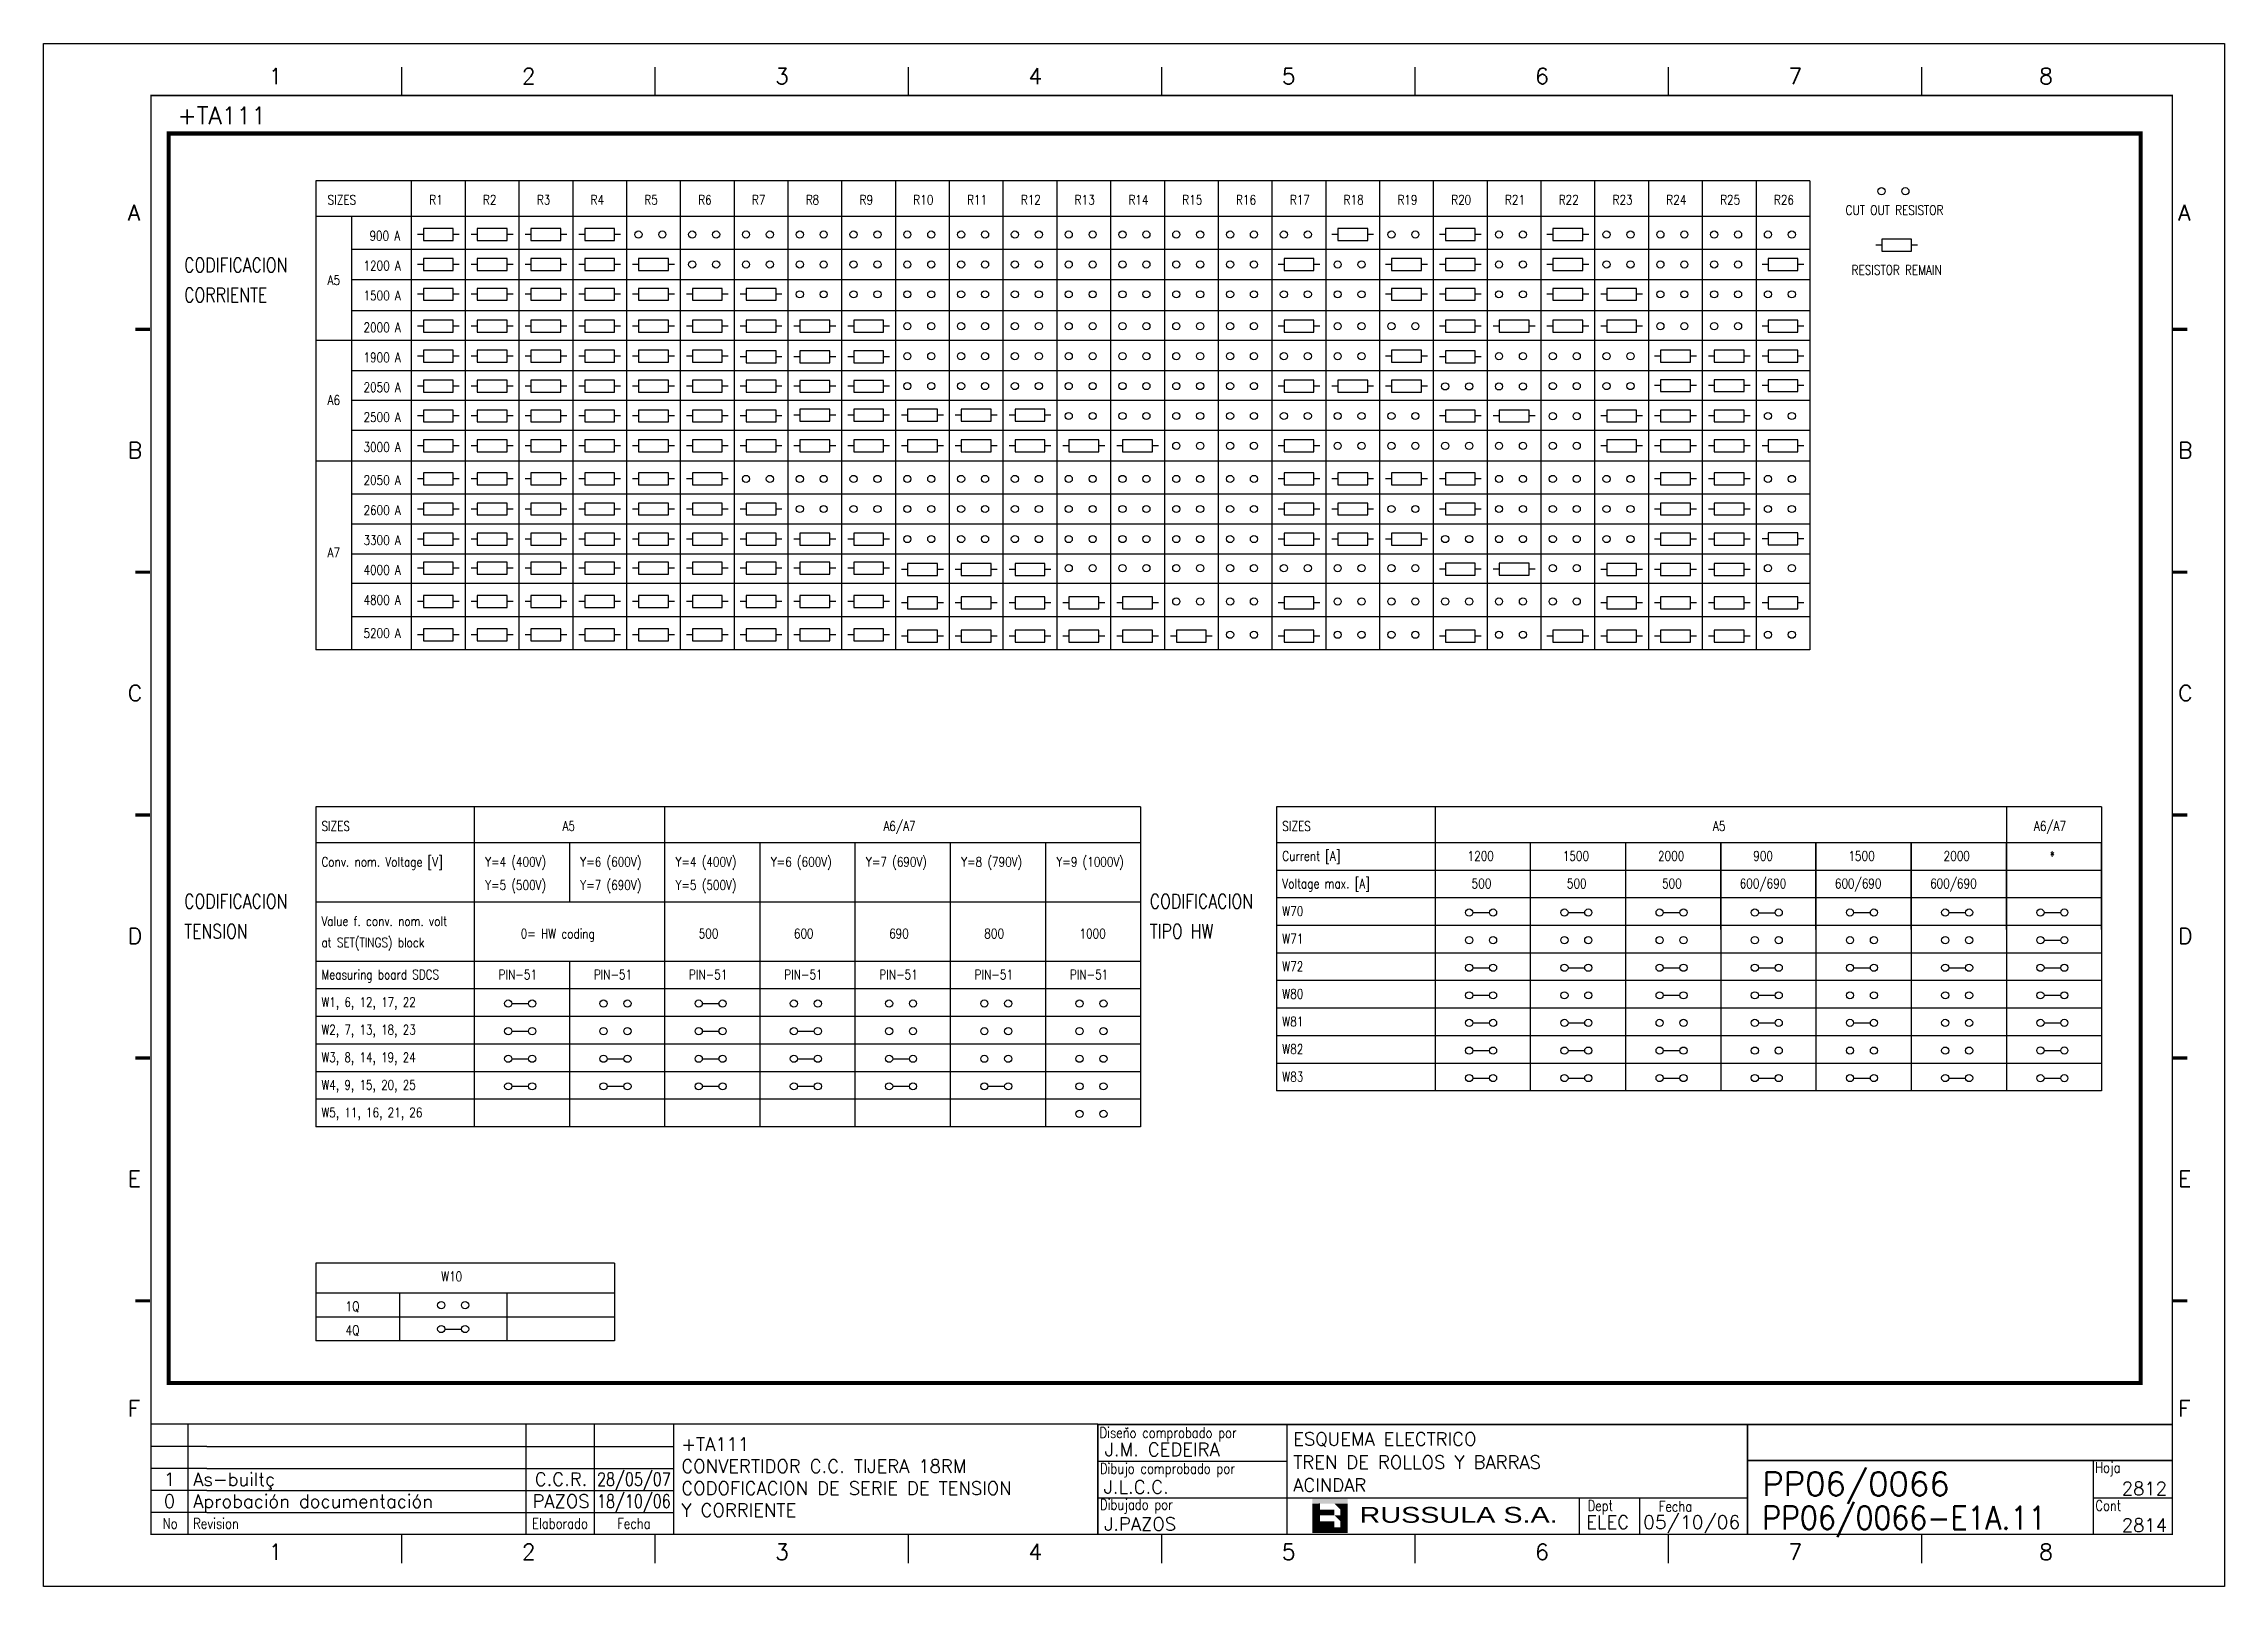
# Model space of a CAD drawing. Extents: x -4 to 416, y -4762 to 287.
# Drawn here: x -3.7 to 416.3, y -1792.2 to -1495.2 of the extents above; entities that cross this region are included whole.
import ezdxf
from ezdxf.enums import TextEntityAlignment as Align

# ---------------------------------------------------------------- set-up
doc = ezdxf.new("R2010")
doc.units = 0
doc.header["$LTSCALE"] = 10
doc.header["$MEASUREMENT"] = 0
doc.linetypes.add('DASHDOT', pattern=[1, 0.5, -0.25, 0, -0.25])
for name, color, linetype in [('1', 7, 'CONTINUOUS'), ('10', 5, 'CONTINUOUS'), ('2', 7, 'CONTINUOUS'), ('25', 3, 'CONTINUOUS'), ('35', 2, 'CONTINUOUS'), ('DIBUJO', 7, 'CONTINUOUS')]:
    doc.layers.add(name, color=color, linetype=linetype)
doc.styles.add('ABBSTYLE', font='ROMANS.SHX', dxfattribs={"width": 0.8})
doc.styles.add('HELVETICA', font='HELV.SHX')
doc.styles.add('LABEL', font='SIMPLEX', dxfattribs={"width": 0.8, "height": 4})
doc.styles.add('ROMANS', font='romans')
doc.styles.get("Standard").update_dxf_attribs({"font": 'simplex'})

msp = doc.modelspace()

# ---------------------------------------------------------------- texts
at = {"layer": '2', "color": 6}
msp.add_text('+TA111', height=3.315, dxfattribs=at).set_placement((22.11, -1510.74))
at = {"layer": '25', "style": 'ABBSTYLE', "width": 0.8}
for s, height, p in [('SIZES', 1.842, (51.03, -1526.22)), ('R1', 1.842, (70.59, -1526.22)), ('R2', 1.842, (80.95, -1526.22)), ('R3', 1.842, (91.31, -1526.22)), ('R4', 1.842, (101.67, -1526.22)), ('R5', 1.842, (112.03, -1526.22)), ('R6', 1.842, (122.39, -1526.22)), ('R7', 1.842, (132.75, -1526.22)), ('R8', 1.842, (143.11, -1526.22)), ('R9', 1.842, (153.47, -1526.22)), ('R10', 1.842, (163.83, -1526.22)), ('R11', 1.842, (174.18, -1526.22)), ('R12', 1.842, (184.54, -1526.22)), ('R13', 1.842, (194.9, -1526.22)), ('R14', 1.842, (205.26, -1526.22)), ('R15', 1.842, (215.62, -1526.22)), ('R16', 1.842, (225.98, -1526.22)), ('R17', 1.842, (236.34, -1526.22)), ('R18', 1.842, (246.7, -1526.22)), ('R19', 1.842, (257.06, -1526.22)), ('R20', 1.842, (267.42, -1526.22)), ('R21', 1.842, (277.78, -1526.22)), ('R22', 1.842, (288.13, -1526.22)), ('R23', 1.842, (298.49, -1526.22)), ('R24', 1.842, (308.85, -1526.22)), ('R25', 1.842, (319.21, -1526.22)), ('R26', 1.842, (329.57, -1526.22)), ('CUT OUT RESISTOR', 1.8416, (343.38, -1528.21)), ('900 A', 1.842, (59.08, -1533.14)), ('CODIFICACION', 2.7624, (23.4, -1539.24)), ('A5', 1.842, (51.03, -1541.69)), ('RESISTOR REMAIN', 1.8416, (344.53, -1539.72)), ('CORRIENTE', 2.762, (23.4, -1544.99)), ('1900 A', 1.842, (57.93, -1556.56)), ('2050 A', 1.842, (57.93, -1562.31)), ('A6', 1.842, (51.03, -1564.77)), ('3000 A', 1.842, (57.93, -1573.82)), ('2050 A', 1.842, (57.93, -1580.2)), ('2600 A', 1.842, (57.93, -1585.98)), ('3300 A', 1.842, (57.93, -1591.74)), ('A7', 1.842, (51.03, -1594.13)), ('4000 A', 1.842, (57.93, -1597.49)), ('4800 A', 1.842, (57.93, -1603.25)), ('5200 A', 1.842, (57.93, -1609.65)), ('SIZES', 1.842, (49.83, -1646.78)), ('A5', 1.842, (96.26, -1646.78)), ('A6/A7', 1.842, (158.07, -1646.78)), ('SIZES', 1.842, (234.89, -1646.78)), ('A5', 1.842, (317.83, -1646.78)), ('A6/A7', 1.842, (379.64, -1646.78)), ('Current [A]', 1.8416, (234.89, -1652.55)), ('Conv. nom. Voltage [V]', 1.8416, (49.83, -1653.68)), ('Y=4 (400V)', 1.842, (81.36, -1653.68)), ('Y=6 (600V)', 1.842, (99.69, -1653.68)), ('Y=6 (600V)', 1.842, (136.37, -1653.68)), ('Y=8 (790V)', 1.842, (173.04, -1653.68)), ('Y=9 (1000V)', 1.8416, (191.38, -1653.68)), ('1200', 1.842, (270.58, -1652.55)), ('1500', 1.842, (288.91, -1652.55)), ('900', 1.842, (325.59, -1652.55)), ('1500', 1.842, (343.92, -1652.55)), ('2000', 1.842, (362.26, -1652.55)), ('*', 1.84, (382.68, -1652.55)), ('CODIFICACION', 2.7624, (23.4, -1661.74)), ('Y=5 (500V)', 1.842, (81.36, -1658.14)), ('Y=7 (690V)', 1.842, (99.69, -1658.14)), ('CODIFICACION', 2.7624, (209.36, -1661.74)), ('Voltage max. [A]', 1.8416, (234.89, -1657.86)), ('500', 1.842, (271.36, -1657.86)), ('500', 1.842, (289.7, -1657.86)), ('600/690', 1.842, (322.98, -1657.86)), ('600/690', 1.842, (341.31, -1657.86)), ('600/690', 1.842, (359.65, -1657.86)), ('W70', 1.842, (234.89, -1663.17)), ('TENSION', 2.762, (23.4, -1667.5)), ('Value f. conv. nom. volt', 1.8416, (49.83, -1665.1)), ('at SET(TINGS) block', 1.8416, (49.83, -1669.21)), ('0= HW coding', 1.8416, (88.21, -1667.5)), ('600', 1.842, (140.82, -1667.5)), ('800', 1.842, (177.5, -1667.5)), ('1000', 1.842, (195.83, -1667.5)), ('TIPO HW', 2.762, (209.36, -1667.5)), ('W71', 1.842, (234.89, -1668.48)), ('Measuring board SDCS', 1.8416, (49.83, -1675.38)), ('PIN-51', 1.842, (83.95, -1675.38)), ('PIN-51', 1.842, (102.28, -1675.38)), ('PIN-51', 1.842, (138.96, -1675.38)), ('PIN-51', 1.842, (175.63, -1675.38)), ('PIN-51', 1.842, (193.97, -1675.38)), ('W72', 1.842, (234.89, -1673.79)), ('W1, 6, 12, 17, 22', 1.8416, (49.83, -1680.69)), ('W80', 1.842, (234.89, -1679.1)), ('W2, 7, 13, 18, 23', 1.8416, (49.83, -1686)), ('W81', 1.842, (234.89, -1684.41)), ('W82', 1.842, (234.89, -1689.72)), ('W3, 8, 14, 19, 24', 1.8416, (49.83, -1691.31)), ('W4, 9, 15, 20, 25', 1.8416, (49.83, -1696.62)), ('W83', 1.842, (234.89, -1695.05)), ('W5, 11, 16, 21, 26', 1.8416, (49.83, -1701.93)), ('W10', 1.842, (72.9, -1733.49)), ('4Q', 1.842, (54.48, -1743.85))]:
    msp.add_text(s, height=height, dxfattribs=at).set_placement(p)
at = {"layer": '25', "color": 3, "style": 'ABBSTYLE', "width": 0.8}
for s, p in [('1200 A', (57.93, -1538.9)), ('2000 A', (57.93, -1550.78)), ('2500 A', (57.93, -1568.07)), ('Y=4 (400V)', (118.03, -1653.68)), ('2000', (307.25, -1652.55)), ('Y=5 (500V)', (118.03, -1658.14)), ('500', (308.03, -1657.86)), ('500', (122.49, -1667.5)), ('PIN-51', (120.62, -1675.38))]:
    msp.add_text(s, height=1.842, dxfattribs=at).set_placement(p)
at = {"layer": '25', "color": 1, "style": 'ABBSTYLE', "width": 0.8}
for s, p in [('1500 A', (57.93, -1544.65)), ('Y=7 (690V)', (154.7, -1653.68)), ('690', (159.16, -1667.5)), ('PIN-51', (157.29, -1675.38)), ('1Q', (54.48, -1739.25))]:
    msp.add_text(s, height=1.842, dxfattribs=at).set_placement(p)

# ---------------------------------------------------------------- blocks, each defined once
blk = doc.blocks.new('newcajec')
at = {"layer": '1'}
for p, q in [((179.4, 20.85), (0.13, 20.85)), ((7, 20.85), (7, 0)), ((71, 20.85), (71, 0)), ((84, 20.85), (84, 0.09)), ((99, 20.85), (99, 0)), ((215.2, 20.8), (215.2, 0)), ((10.6, 16.64), (0, 16.64)), ((10.6, 16.64), (99, 16.64)), ((184.64, 20.18), (184.81, 20.01)), ((184.81, 20.01), (185.18, 20.25)), ((10.6, 12.48), (0, 12.48)), ((10.6, 12.48), (99, 12.48)), ((179.4, 13.87), (215.2, 13.87)), ((368, 14.06), (368, 0)), ((10.6, 8.32), (0, 8.32)), ((10.6, 8.32), (99, 8.32)), ((10.6, 4.16), (0, 4.16)), ((10.6, 4.16), (99, 4.16)), ((179.4, 6.93), (267.63, 6.93)), ((267.63, 6.93), (302.5, 6.93)), ((270.63, 6.91), (270.63, 0)), ((282.07, 6.93), (282.07, 0)), ((368, 6.93), (383, 6.93))]:
    blk.add_line(p, q, dxfattribs=at)
for points in [[(47.5, 272.5, 0.3, 0.3, 0), (47.5, 277.91, 0.3, 0.3, 0)], [(95.5, 272.5, 0.3, 0.3, 0), (95.5, 277.91, 0.3, 0.3, 0)], [(143.5, 272.5, 0.3, 0.3, 0), (143.5, 277.91, 0.3, 0.3, 0)], [(191.5, 272.5, 0.3, 0.3, 0), (191.5, 277.91, 0.3, 0.3, 0)], [(239.5, 272.5, 0.3, 0.3, 0), (239.5, 277.91, 0.3, 0.3, 0)], [(287.5, 272.5, 0.3, 0.3, 0), (287.5, 277.91, 0.3, 0.3, 0)], [(335.5, 272.5, 0.3, 0.3, 0), (335.5, 277.91, 0.3, 0.3, 0)], [(-2.99, 228.23, 0.6, 0.6, 0), (-0.18, 228.23, 0.6, 0.6, 0)], [(383.01, 228.23, 0.6, 0.6, 0), (385.82, 228.23, 0.6, 0.6, 0)], [(-2.99, 182.23, 0.6, 0.6, 0), (-0.18, 182.23, 0.6, 0.6, 0)], [(383.01, 182.23, 0.6, 0.6, 0), (385.82, 182.23, 0.6, 0.6, 0)], [(-2.99, 136.23, 0.6, 0.6, 0), (-0.18, 136.23, 0.6, 0.6, 0)], [(383.01, 136.23, 0.6, 0.6, 0), (385.82, 136.23, 0.6, 0.6, 0)], [(-2.99, 90.23, 0.6, 0.6, 0), (-0.18, 90.23, 0.6, 0.6, 0)], [(383.01, 90.23, 0.6, 0.6, 0), (385.82, 90.23, 0.6, 0.6, 0)], [(-2.99, 44.23, 0.6, 0.6, 0), (-0.18, 44.23, 0.6, 0.6, 0)], [(383.01, 44.23, 0.6, 0.6, 0), (385.82, 44.23, 0.6, 0.6, 0)], [(383, 20.8, 0.3, 0.3, 0), (179.4, 20.8, 0.3, 0.3, 0), (179.4, 0, 0.3, 0.3, 0)], [(302.5, 20.8, 0.3, 0.3, 0), (302.5, 0, 0.3, 0.3, 0)], [(302.5, 14, 0.3, 0.3, 0), (383, 14, 0.3, 0.3, 0)], [(47.5, -5.5, 0.3, 0.3, 0), (47.5, -0.09, 0.3, 0.3, 0)], [(95.5, -5.5, 0.3, 0.3, 0), (95.5, -0.09, 0.3, 0.3, 0)], [(143.5, -5.5, 0.3, 0.3, 0), (143.5, -0.09, 0.3, 0.3, 0)], [(191.5, -5.5, 0.3, 0.3, 0), (191.5, -0.09, 0.3, 0.3, 0)], [(239.5, -5.5, 0.3, 0.3, 0), (239.5, -0.09, 0.3, 0.3, 0)], [(287.5, -5.5, 0.3, 0.3, 0), (287.5, -0.09, 0.3, 0.3, 0)], [(335.5, -5.5, 0.3, 0.3, 0), (335.5, -0.09, 0.3, 0.3, 0)]]:
    blk.add_lwpolyline(points, format="xyseb", dxfattribs=at)
at = {"layer": '1', "const_width": 0.3}
blk.add_lwpolyline([(0, 0), (0, 272.5), (383, 272.5), (383, 0)], close=True, dxfattribs=at)
at = {"layer": '2', "color": 14}
for p, q in [((221.42, 4.69), (221.42, 5.81)), ((221.42, 2.47), (221.42, 3.58))]:
    blk.add_line(p, q, dxfattribs=at)
for points in [[(220.05, 5.81), (220.05, 6.92), (226.74, 5.81), (226.74, 6.92)], [(221.42, 2.47), (220.05, 2.47), (221.42, 5.81), (220.05, 5.81)], [(221.42, 4.69), (224.25, 4.69), (221.42, 3.58), (224.25, 3.58)], [(224.25, 5.81), (225.37, 5.81), (225.37, 4.69)], [(225.37, 5.81), (226.74, 5.81), (225.37, 1.35), (226.74, 1.35)], [(224.25, 0.24), (224.25, 2.47), (220.05, 0.24), (220.05, 2.47)], [(224.25, 3.58), (225.37, 3.58), (225.37, 2.47)], [(226.74, 1.35), (226.74, 0.24), (224.25, 1.35), (224.25, 0.24)]]:
    blk.add_solid(points, dxfattribs=at)
at = {"layer": '1', "style": 'ROMANS'}
for s, p in [('1', (22.29, 274.68)), ('2', (70.29, 274.68)), ('3', (118.29, 274.68)), ('4', (166.29, 274.68)), ('5', (214.29, 274.68)), ('6', (262.29, 274.68)), ('7', (310.29, 274.68)), ('8', (357.79, 274.68)), ('A', (-4.37, 248.84)), ('A', (384.13, 248.84)), ('B', (-4.37, 203.84)), ('B', (384.13, 203.84)), ('C', (-4.37, 157.84)), ('C', (384.13, 157.84)), ('D', (-4.37, 111.84)), ('D', (384.13, 111.84)), ('E', (-4.37, 65.84)), ('E', (384.13, 65.84)), ('F', (-4.37, 22.34)), ('F', (384.13, 22.34)), ('1', (22.29, -4.82)), ('2', (70.29, -4.82)), ('3', (118.29, -4.82)), ('4', (166.29, -4.82)), ('5', (214.29, -4.82)), ('6', (262.29, -4.82)), ('7', (310.29, -4.82)), ('8', (357.79, -4.82))]:
    blk.add_text(s, height=3, dxfattribs=at).set_placement(p)
at = {"layer": '1', "style": 'LABEL', "width": 0.8}
for s, p in [('Diseno comprobado por', (179.73, 18.27)), ('Dibujo comprobado por', (179.81, 11.47)), ('Hoja', (368.38, 11.66)), ('Dibujado por', (179.83, 4.64)), ('Fecha', (285.71, 4.3)), ('Cont', (368.43, 4.46)), ('No', (2.23, 1.05)), ('Revision', (8, 1.05))]:
    blk.add_text(s, height=2, dxfattribs=at).set_placement(p)
for s, p in [('Dept', (274.61, 4.44)), ('Elaborado', (77.5, 1.05)), ('Fecha', (91.5, 1.05))]:
    blk.add_text(s, height=2, dxfattribs=at).set_placement(p, align=Align.CENTER)
at = {"layer": '10', "style": 'ROMANS'}
for tag, p in [('REV41', (3.5, 18.74)), ('REV43', (77.7, 18.74)), ('REV31', (3.5, 14.58)), ('REV33', (77.7, 14.58)), ('REV21', (3.5, 10.42)), ('REV23', (77.7, 10.42)), ('REV11', (3.5, 6.27)), ('REV13', (77.7, 6.27))]:
    blk.add_attdef(tag, text='', height=2.5, dxfattribs=at).set_placement(p, align=Align.MIDDLE)
for tag, p, height in [('REV42', (8, 17.49), 2.5), ('SHEETNAME1', (100.5, 15.83), 2.5), ('DESIGNCHECK', (180.74, 14.83), 2.5), ('DOCUMENTTYPE', (216.43, 16.8), 2.5), ('NOTA', (305.32, 15.8), 3), ('REV32', (8, 13.33), 2.5), ('SHEETNAME2', (100.5, 11.67), 2.5), ('OBJECT', (216.43, 12.4), 2.5), ('REV22', (8, 9.17), 2.5), ('SHEETNAME3', (100.5, 7.51), 2.5), ('DRAWINGCHECK', (180.53, 7.71), 2.5), ('CUSTOMER', (216.43, 8.08), 2.5), ('ORDER', (305.32, 7.3), 4.5), ('REV12', (8, 5.01), 2.5), ('SHEETNAME4', (100.5, 3.35), 2.5), ('DOCUMENT_ID', (305.32, 0.93), 4.4), ('USER', (180.63, 0.71), 2.5), ('DEPARTMENT', (271.93, 1.05), 2.5)]:
    blk.add_attdef(tag, p, '', height=height, dxfattribs=at)
for tag, width, p, p2 in [('REV44', 1.221199, (84.53, 17.49), (98.48, 17.49)), ('REV34', 1.221199, (84.53, 13.33), (98.48, 13.33)), ('REV24', 1.221199, (84.53, 9.17), (98.48, 9.17)), ('REV14', 1.221199, (84.53, 5.01), (98.48, 5.01)), ('CREATED2', 7.039915, (282.71, 1.05), (301.14, 1.05))]:
    blk.add_attdef(tag, text='', height=2.5, dxfattribs=dict(at, width=width)).set_placement(p, p2, align=Align.FIT)
for tag, p in [('SHEET', (382, 7.43)), ('NEXTSHEET', (382, 0.5))]:
    blk.add_attdef(tag, text='', height=2.5, dxfattribs=at).set_placement(p, align=Align.RIGHT)
at = {"layer": 'DIBUJO', "color": 14, "style": 'HELVETICA', "width": 1.3}
blk.add_text('RUSSULA S.A.', height=3, dxfattribs=at).set_placement((229, 2.19))

# ---------------------------------------------------------------- linework, layer by layer
at = {"layer": '2', "color": 2}
for p, q in [((55.63, -1552.37), (48.72, -1552.37)), ((55.65, -1575.61), (48.72, -1575.61)), ((48.72, -1599.16), (48.72, -1611.96)), ((336.48, -1599.16), (336.48, -1611.96)), ((79.25, -1642.17), (79.25, -1703.77)), ((115.92, -1642.17), (115.92, -1703.77)), ((264.31, -1642.17), (264.31, -1696.87)), ((374.33, -1642.17), (374.33, -1696.87)), ((97.58, -1649.08), (97.58, -1660.49)), ((115.92, -1649.08), (115.92, -1660.49)), ((134.26, -1649.08), (134.26, -1660.49)), ((152.59, -1649.08), (152.59, -1660.49)), ((170.93, -1649.08), (170.93, -1660.49)), ((189.26, -1649.08), (189.26, -1660.49)), ((207.6, -1649.08), (207.6, -1660.49)), ((282.65, -1649.08), (282.65, -1696.87)), ((300.98, -1649.08), (300.98, -1696.87)), ((319.32, -1649.08), (319.32, -1696.87)), ((319.32, -1649.08), (319.32, -1665.8)), ((319.32, -1665.8), (319.32, -1649.08)), ((337.66, -1649.08), (337.66, -1696.87)), ((337.66, -1649.08), (337.66, -1665.8)), ((337.66, -1665.8), (337.66, -1649.08)), ((355.99, -1649.08), (355.99, -1696.87)), ((355.99, -1649.08), (355.99, -1665.8)), ((355.99, -1665.8), (355.99, -1649.08)), ((374.33, -1649.08), (374.33, -1696.87)), ((374.33, -1649.08), (374.33, -1665.8)), ((374.33, -1665.8), (374.33, -1649.08)), ((392.67, -1649.08), (392.67, -1665.8)), ((392.67, -1665.8), (392.67, -1649.08)), ((134.26, -1660.49), (134.26, -1671.91)), ((152.59, -1660.49), (152.59, -1671.91)), ((170.93, -1660.49), (170.93, -1671.91)), ((189.26, -1660.49), (189.26, -1671.91)), ((207.6, -1660.49), (207.6, -1671.91)), ((97.58, -1671.91), (97.58, -1703.77)), ((134.26, -1671.91), (134.26, -1703.77)), ((152.59, -1671.91), (152.59, -1703.77)), ((170.93, -1671.91), (170.93, -1703.77)), ((189.26, -1671.91), (189.26, -1703.77))]:
    msp.add_line(p, q, dxfattribs=at)
at = {"layer": '2', "color": 3, "linetype": 'DASHDOT'}
msp.add_lwpolyline([(20.4, -1512.53, 0.81, 0.81, 0), (400.21, -1512.53, 0.81, 0.81, 0), (400.21, -1753.09, 0.81, 0.81, 0), (20.4, -1753.09, 0.81, 0.81, 0), (20.4, -1512.53, 0.81, 0.81, 0)], format="xyseb", dxfattribs=at)
at = {"layer": '25', "color": 1}
for p, q in [((69.47, -1543.5), (68.32, -1543.5)), ((75.23, -1542.35), (69.47, -1542.35)), ((69.47, -1542.35), (69.47, -1544.65)), ((69.47, -1544.65), (75.23, -1544.65)), ((75.23, -1544.65), (75.23, -1542.35)), ((76.38, -1543.5), (75.23, -1543.5)), ((79.83, -1543.5), (78.68, -1543.5)), ((85.58, -1542.35), (79.83, -1542.35)), ((79.83, -1542.35), (79.83, -1544.65)), ((79.83, -1544.65), (85.58, -1544.65)), ((85.58, -1544.65), (85.58, -1542.35)), ((86.74, -1543.5), (85.58, -1543.5)), ((90.19, -1543.5), (89.04, -1543.5)), ((95.94, -1542.35), (90.19, -1542.35)), ((90.19, -1542.35), (90.19, -1544.65)), ((90.19, -1544.65), (95.94, -1544.65)), ((95.94, -1544.65), (95.94, -1542.35)), ((97.09, -1543.5), (95.94, -1543.5)), ((100.55, -1543.5), (99.4, -1543.5)), ((106.3, -1542.35), (100.55, -1542.35)), ((100.55, -1542.35), (100.55, -1544.65)), ((100.55, -1544.65), (106.3, -1544.65)), ((106.3, -1544.65), (106.3, -1542.35)), ((107.45, -1543.5), (106.3, -1543.5)), ((110.91, -1543.5), (109.76, -1543.5)), ((116.66, -1542.35), (110.91, -1542.35)), ((110.91, -1542.35), (110.91, -1544.65)), ((110.91, -1544.65), (116.66, -1544.65)), ((116.66, -1544.65), (116.66, -1542.35)), ((117.81, -1543.5), (116.66, -1543.5)), ((121.27, -1543.5), (120.11, -1543.5)), ((127.02, -1542.35), (121.27, -1542.35)), ((121.27, -1542.35), (121.27, -1544.65)), ((121.27, -1544.65), (127.02, -1544.65)), ((127.02, -1544.65), (127.02, -1542.35)), ((128.17, -1543.5), (127.02, -1543.5)), ((131.63, -1543.5), (130.47, -1543.5)), ((137.38, -1542.35), (131.63, -1542.35)), ((131.63, -1542.35), (131.63, -1544.65)), ((131.63, -1544.65), (137.38, -1544.65)), ((137.38, -1544.65), (137.38, -1542.35)), ((138.53, -1543.5), (137.38, -1543.5)), ((255.93, -1543.5), (254.78, -1543.5)), ((261.69, -1542.35), (255.93, -1542.35)), ((255.93, -1542.35), (255.93, -1544.65)), ((255.93, -1544.65), (261.69, -1544.65)), ((261.69, -1544.65), (261.69, -1542.35)), ((262.84, -1543.5), (261.69, -1543.5)), ((266.29, -1543.5), (265.14, -1543.5)), ((272.05, -1542.35), (266.29, -1542.35)), ((266.29, -1542.35), (266.29, -1544.65)), ((266.29, -1544.65), (272.05, -1544.65)), ((272.05, -1544.65), (272.05, -1542.35)), ((273.2, -1543.5), (272.05, -1543.5)), ((287.01, -1543.5), (285.86, -1543.5)), ((292.77, -1542.35), (287.01, -1542.35)), ((287.01, -1542.35), (287.01, -1544.65)), ((287.01, -1544.65), (292.77, -1544.65)), ((292.77, -1544.65), (292.77, -1542.35)), ((293.92, -1543.5), (292.77, -1543.5)), ((297.37, -1543.5), (296.22, -1543.5)), ((303.13, -1542.35), (297.37, -1542.35)), ((297.37, -1542.35), (297.37, -1544.65)), ((297.37, -1544.65), (303.13, -1544.65)), ((303.13, -1544.65), (303.13, -1542.35)), ((304.28, -1543.5), (303.13, -1543.5))]:
    msp.add_line(p, q, dxfattribs=at)
for centre in [(141.96, -1543.5), (146.56, -1543.5), (152.31, -1543.5), (156.92, -1543.5), (162.67, -1543.5), (167.28, -1543.5), (173.03, -1543.5), (177.64, -1543.5), (183.39, -1543.5), (188, -1543.5), (193.75, -1543.5), (198.36, -1543.5), (204.11, -1543.5), (208.71, -1543.5), (214.47, -1543.5), (219.07, -1543.5), (224.83, -1543.5), (229.43, -1543.5), (235.19, -1543.5), (239.79, -1543.5), (245.55, -1543.5), (250.15, -1543.5), (276.62, -1543.5), (281.23, -1543.5), (307.7, -1543.5), (312.31, -1543.5), (318.06, -1543.5), (322.66, -1543.5), (328.42, -1543.5), (333.02, -1543.5)]:
    msp.add_circle(centre, 0.691, dxfattribs=at)
at = {"layer": '35'}
for p, q in [((336.48, -1521.62), (48.72, -1521.62)), ((48.72, -1521.62), (48.72, -1599.16)), ((336.49, -1521.62), (48.73, -1521.62)), ((67.14, -1521.62), (67.14, -1611.96)), ((77.5, -1521.62), (77.5, -1611.96)), ((87.86, -1521.62), (87.86, -1611.96)), ((98.22, -1521.62), (98.22, -1611.96)), ((108.58, -1521.62), (108.58, -1611.96)), ((118.94, -1521.62), (118.94, -1611.96)), ((129.29, -1521.62), (129.29, -1611.96)), ((139.65, -1521.62), (139.65, -1611.96)), ((150.01, -1521.62), (150.01, -1611.96)), ((160.37, -1521.62), (160.37, -1611.96)), ((170.73, -1521.62), (170.73, -1611.96)), ((181.09, -1521.62), (181.09, -1611.96)), ((191.45, -1521.62), (191.45, -1611.96)), ((201.81, -1521.62), (201.81, -1611.96)), ((212.17, -1521.62), (212.17, -1611.96)), ((222.53, -1521.62), (222.53, -1611.96)), ((232.89, -1521.62), (232.89, -1611.96)), ((243.24, -1521.62), (243.24, -1611.96)), ((253.6, -1521.62), (253.6, -1611.96)), ((263.96, -1521.62), (263.96, -1611.96)), ((274.32, -1521.62), (274.32, -1611.96)), ((284.68, -1521.62), (284.68, -1611.96)), ((295.04, -1521.62), (295.04, -1611.96)), ((305.4, -1521.62), (305.4, -1611.96)), ((315.76, -1521.62), (315.76, -1611.96)), ((326.12, -1521.62), (326.12, -1611.96)), ((336.48, -1521.62), (336.48, -1599.16)), ((336.48, -1528.53), (48.72, -1528.53)), ((55.63, -1528.53), (55.63, -1611.96)), ((69.47, -1531.99), (68.32, -1531.99)), ((75.23, -1530.84), (69.47, -1530.84)), ((69.47, -1530.84), (69.47, -1533.14)), ((75.23, -1533.14), (75.23, -1530.84)), ((76.38, -1531.99), (75.23, -1531.99)), ((79.83, -1531.99), (78.68, -1531.99)), ((85.58, -1530.84), (79.83, -1530.84)), ((79.83, -1530.84), (79.83, -1533.14)), ((85.58, -1533.14), (85.58, -1530.84)), ((86.74, -1531.99), (85.58, -1531.99)), ((90.19, -1531.99), (89.04, -1531.99)), ((95.94, -1530.84), (90.19, -1530.84)), ((90.19, -1530.84), (90.19, -1533.14)), ((95.94, -1533.14), (95.94, -1530.84)), ((97.09, -1531.99), (95.94, -1531.99)), ((100.55, -1531.99), (99.4, -1531.99)), ((106.3, -1530.84), (100.55, -1530.84)), ((100.55, -1530.84), (100.55, -1533.14)), ((106.3, -1533.14), (106.3, -1530.84)), ((107.45, -1531.99), (106.3, -1531.99)), ((245.58, -1531.99), (244.42, -1531.99)), ((251.33, -1530.84), (245.58, -1530.84)), ((245.58, -1530.84), (245.58, -1533.14)), ((251.33, -1533.14), (251.33, -1530.84)), ((252.48, -1531.99), (251.33, -1531.99)), ((266.29, -1531.99), (265.14, -1531.99)), ((272.05, -1530.84), (266.29, -1530.84)), ((266.29, -1530.84), (266.29, -1533.14)), ((272.05, -1533.14), (272.05, -1530.84)), ((273.2, -1531.99), (272.05, -1531.99)), ((287.01, -1531.99), (285.86, -1531.99)), ((292.77, -1530.84), (287.01, -1530.84)), ((287.01, -1530.84), (287.01, -1533.14)), ((292.77, -1533.14), (292.77, -1530.84)), ((293.92, -1531.99), (292.77, -1531.99)), ((356.07, -1532.86), (350.32, -1532.86)), ((350.32, -1532.86), (350.32, -1535.16)), ((356.07, -1535.16), (356.07, -1532.86)), ((336.48, -1534.84), (55.65, -1534.84)), ((69.47, -1533.14), (75.23, -1533.14)), ((79.83, -1533.14), (85.58, -1533.14)), ((90.19, -1533.14), (95.94, -1533.14)), ((100.55, -1533.14), (106.3, -1533.14)), ((245.58, -1533.14), (251.33, -1533.14)), ((266.29, -1533.14), (272.05, -1533.14)), ((287.01, -1533.14), (292.77, -1533.14)), ((350.32, -1534.01), (349.17, -1534.01)), ((350.32, -1535.16), (356.07, -1535.16)), ((357.22, -1534.01), (356.07, -1534.01)), ((336.48, -1540.71), (55.65, -1540.71)), ((336.48, -1546.69), (55.65, -1546.69)), ((336.5, -1552.37), (55.63, -1552.37)), ((69.47, -1555.41), (68.32, -1555.41)), ((69.47, -1554.26), (69.47, -1556.56)), ((75.23, -1554.26), (69.47, -1554.26)), ((69.47, -1556.56), (75.23, -1556.56)), ((75.23, -1556.56), (75.23, -1554.26)), ((76.38, -1555.41), (75.23, -1555.41)), ((79.83, -1555.41), (78.68, -1555.41)), ((85.58, -1554.26), (79.83, -1554.26)), ((79.83, -1554.26), (79.83, -1556.56)), ((79.83, -1556.56), (85.58, -1556.56)), ((85.58, -1556.56), (85.58, -1554.26)), ((86.74, -1555.41), (85.58, -1555.41)), ((90.19, -1555.41), (89.04, -1555.41)), ((95.94, -1554.26), (90.19, -1554.26)), ((90.19, -1554.26), (90.19, -1556.56)), ((90.19, -1556.56), (95.94, -1556.56)), ((95.94, -1556.56), (95.94, -1554.26)), ((97.09, -1555.41), (95.94, -1555.41)), ((100.55, -1555.41), (99.4, -1555.41)), ((106.3, -1554.26), (100.55, -1554.26)), ((100.55, -1554.26), (100.55, -1556.56)), ((100.55, -1556.56), (106.3, -1556.56)), ((106.3, -1556.56), (106.3, -1554.26)), ((107.45, -1555.41), (106.3, -1555.41)), ((110.91, -1555.41), (109.76, -1555.41)), ((110.91, -1554.26), (110.91, -1556.56)), ((116.66, -1554.26), (110.91, -1554.26)), ((110.91, -1556.56), (116.66, -1556.56)), ((116.66, -1556.56), (116.66, -1554.26)), ((117.81, -1555.41), (116.66, -1555.41)), ((121.27, -1555.41), (120.11, -1555.41)), ((127.02, -1554.26), (121.27, -1554.26)), ((121.27, -1554.26), (121.27, -1556.56)), ((121.27, -1556.56), (127.02, -1556.56)), ((127.02, -1556.56), (127.02, -1554.26)), ((128.17, -1555.41), (127.02, -1555.41)), ((255.93, -1555.41), (254.78, -1555.41)), ((255.93, -1554.26), (255.93, -1556.56)), ((261.69, -1554.26), (255.93, -1554.26)), ((255.93, -1556.56), (261.69, -1556.56)), ((261.69, -1556.56), (261.69, -1554.26)), ((262.84, -1555.41), (261.69, -1555.41)), ((307.73, -1555.38), (306.58, -1555.38)), ((313.48, -1554.23), (307.73, -1554.23)), ((307.73, -1554.23), (307.73, -1556.53)), ((307.73, -1556.53), (313.48, -1556.53)), ((313.48, -1556.53), (313.48, -1554.23)), ((314.64, -1555.38), (313.48, -1555.38)), ((318.09, -1555.38), (316.94, -1555.38)), ((323.84, -1554.23), (318.09, -1554.23)), ((318.09, -1554.23), (318.09, -1556.53)), ((318.09, -1556.53), (323.84, -1556.53)), ((323.84, -1556.53), (323.84, -1554.23)), ((324.99, -1555.38), (323.84, -1555.38)), ((328.45, -1555.38), (327.3, -1555.38)), ((328.45, -1554.23), (328.45, -1556.53)), ((334.2, -1554.23), (328.45, -1554.23)), ((328.45, -1556.53), (334.2, -1556.53)), ((334.2, -1556.53), (334.2, -1554.23)), ((335.35, -1555.38), (334.2, -1555.38)), ((336.48, -1558.25), (55.65, -1558.25)), ((69.47, -1561.16), (68.32, -1561.16)), ((69.47, -1560.01), (69.47, -1562.31)), ((75.23, -1560.01), (69.47, -1560.01)), ((69.47, -1562.31), (75.23, -1562.31)), ((75.23, -1562.31), (75.23, -1560.01)), ((76.38, -1561.16), (75.23, -1561.16)), ((79.83, -1561.16), (78.68, -1561.16)), ((79.83, -1560.01), (79.83, -1562.31)), ((85.58, -1560.01), (79.83, -1560.01)), ((79.83, -1562.31), (85.58, -1562.31)), ((85.58, -1562.31), (85.58, -1560.01)), ((86.74, -1561.16), (85.58, -1561.16)), ((90.19, -1561.16), (89.04, -1561.16)), ((95.94, -1560.01), (90.19, -1560.01)), ((90.19, -1560.01), (90.19, -1562.31)), ((90.19, -1562.31), (95.94, -1562.31)), ((95.94, -1562.31), (95.94, -1560.01)), ((97.09, -1561.16), (95.94, -1561.16)), ((100.55, -1561.16), (99.4, -1561.16)), ((100.55, -1560.01), (100.55, -1562.31)), ((106.3, -1560.01), (100.55, -1560.01)), ((100.55, -1562.31), (106.3, -1562.31)), ((106.3, -1562.31), (106.3, -1560.01)), ((107.45, -1561.16), (106.3, -1561.16)), ((110.91, -1561.16), (109.76, -1561.16)), ((110.91, -1560.01), (110.91, -1562.31)), ((116.66, -1560.01), (110.91, -1560.01)), ((110.91, -1562.31), (116.66, -1562.31)), ((116.66, -1562.31), (116.66, -1560.01)), ((117.81, -1561.16), (116.66, -1561.16)), ((121.27, -1561.16), (120.11, -1561.16)), ((127.02, -1560.01), (121.27, -1560.01)), ((121.27, -1560.01), (121.27, -1562.31)), ((121.27, -1562.31), (127.02, -1562.31)), ((127.02, -1562.31), (127.02, -1560.01)), ((128.17, -1561.16), (127.02, -1561.16)), ((131.63, -1561.16), (130.47, -1561.16)), ((131.63, -1560.01), (131.63, -1562.31)), ((137.38, -1560.01), (131.63, -1560.01)), ((131.63, -1562.31), (137.38, -1562.31)), ((137.38, -1562.31), (137.38, -1560.01)), ((138.53, -1561.16), (137.38, -1561.16)), ((235.22, -1561.16), (234.06, -1561.16)), ((240.97, -1560.01), (235.22, -1560.01)), ((235.22, -1560.01), (235.22, -1562.31)), ((235.22, -1562.31), (240.97, -1562.31)), ((240.97, -1562.31), (240.97, -1560.01)), ((242.12, -1561.16), (240.97, -1561.16)), ((245.58, -1561.16), (244.42, -1561.16)), ((245.58, -1560.01), (245.58, -1562.31)), ((251.33, -1560.01), (245.58, -1560.01)), ((245.58, -1562.31), (251.33, -1562.31)), ((251.33, -1562.31), (251.33, -1560.01)), ((252.48, -1561.16), (251.33, -1561.16)), ((255.93, -1561.16), (254.78, -1561.16)), ((255.93, -1560.01), (255.93, -1562.31)), ((261.69, -1560.01), (255.93, -1560.01)), ((255.93, -1562.31), (261.69, -1562.31)), ((261.69, -1562.31), (261.69, -1560.01)), ((262.84, -1561.16), (261.69, -1561.16)), ((307.73, -1561.08), (306.58, -1561.08)), ((307.73, -1559.93), (307.73, -1562.23)), ((313.48, -1559.93), (307.73, -1559.93)), ((307.73, -1562.23), (313.48, -1562.23)), ((313.48, -1562.23), (313.48, -1559.93)), ((314.64, -1561.08), (313.48, -1561.08)), ((318.09, -1561.08), (316.94, -1561.08)), ((323.84, -1559.93), (318.09, -1559.93)), ((318.09, -1559.93), (318.09, -1562.23)), ((318.09, -1562.23), (323.84, -1562.23)), ((323.84, -1562.23), (323.84, -1559.93)), ((324.99, -1561.08), (323.84, -1561.08)), ((328.45, -1561.08), (327.3, -1561.08)), ((328.45, -1559.93), (328.45, -1562.23)), ((334.2, -1559.93), (328.45, -1559.93)), ((328.45, -1562.23), (334.2, -1562.23)), ((334.2, -1562.23), (334.2, -1559.93)), ((335.35, -1561.08), (334.2, -1561.08)), ((336.48, -1563.95), (55.65, -1563.95)), ((336.48, -1569.74), (55.65, -1569.74)), ((69.47, -1572.67), (68.32, -1572.67)), ((69.47, -1571.52), (69.47, -1573.82)), ((75.23, -1571.52), (69.47, -1571.52)), ((69.47, -1573.82), (75.23, -1573.82)), ((75.23, -1573.82), (75.23, -1571.52)), ((76.38, -1572.67), (75.23, -1572.67)), ((79.83, -1572.67), (78.68, -1572.67)), ((79.83, -1571.52), (79.83, -1573.82)), ((85.58, -1571.52), (79.83, -1571.52)), ((79.83, -1573.82), (85.58, -1573.82)), ((85.58, -1573.82), (85.58, -1571.52)), ((86.74, -1572.67), (85.58, -1572.67)), ((90.19, -1572.67), (89.04, -1572.67)), ((90.19, -1571.52), (90.19, -1573.82)), ((95.94, -1571.52), (90.19, -1571.52)), ((90.19, -1573.82), (95.94, -1573.82)), ((95.94, -1573.82), (95.94, -1571.52)), ((97.09, -1572.67), (95.94, -1572.67)), ((100.55, -1572.67), (99.4, -1572.67)), ((100.55, -1571.52), (100.55, -1573.82)), ((106.3, -1571.52), (100.55, -1571.52)), ((100.55, -1573.82), (106.3, -1573.82)), ((106.3, -1573.82), (106.3, -1571.52)), ((107.45, -1572.67), (106.3, -1572.67)), ((110.91, -1572.67), (109.76, -1572.67)), ((110.91, -1571.52), (110.91, -1573.82)), ((116.66, -1571.52), (110.91, -1571.52)), ((110.91, -1573.82), (116.66, -1573.82)), ((116.66, -1573.82), (116.66, -1571.52)), ((117.81, -1572.67), (116.66, -1572.67)), ((121.27, -1572.67), (120.11, -1572.67)), ((121.27, -1571.52), (121.27, -1573.82)), ((127.02, -1571.52), (121.27, -1571.52)), ((121.27, -1573.82), (127.02, -1573.82)), ((127.02, -1573.82), (127.02, -1571.52)), ((128.17, -1572.67), (127.02, -1572.67)), ((131.63, -1572.67), (130.47, -1572.67)), ((131.63, -1571.52), (131.63, -1573.82)), ((137.38, -1571.52), (131.63, -1571.52)), ((131.63, -1573.82), (137.38, -1573.82)), ((137.38, -1573.82), (137.38, -1571.52)), ((138.53, -1572.67), (137.38, -1572.67)), ((141.98, -1572.67), (140.83, -1572.67)), ((141.98, -1571.52), (141.98, -1573.82)), ((147.74, -1571.52), (141.98, -1571.52)), ((141.98, -1573.82), (147.74, -1573.82)), ((147.74, -1573.82), (147.74, -1571.52)), ((148.89, -1572.67), (147.74, -1572.67)), ((152.34, -1572.67), (151.19, -1572.67)), ((152.34, -1571.52), (152.34, -1573.82)), ((158.1, -1571.52), (152.34, -1571.52)), ((152.34, -1573.82), (158.1, -1573.82)), ((158.1, -1573.82), (158.1, -1571.52)), ((159.25, -1572.67), (158.1, -1572.67)), ((162.7, -1572.67), (161.55, -1572.67)), ((162.7, -1571.52), (162.7, -1573.82)), ((168.46, -1571.52), (162.7, -1571.52)), ((162.7, -1573.82), (168.46, -1573.82)), ((168.46, -1573.82), (168.46, -1571.52)), ((169.61, -1572.67), (168.46, -1572.67)), ((173.06, -1572.67), (171.91, -1572.67)), ((178.82, -1571.52), (173.06, -1571.52)), ((173.06, -1571.52), (173.06, -1573.82)), ((173.06, -1573.82), (178.82, -1573.82)), ((178.82, -1573.82), (178.82, -1571.52)), ((179.97, -1572.67), (178.82, -1572.67)), ((183.42, -1572.67), (182.27, -1572.67)), ((183.42, -1571.52), (183.42, -1573.82)), ((189.18, -1571.52), (183.42, -1571.52)), ((183.42, -1573.82), (189.18, -1573.82)), ((189.18, -1573.82), (189.18, -1571.52)), ((190.33, -1572.67), (189.18, -1572.67)), ((193.78, -1572.67), (192.63, -1572.67)), ((193.78, -1571.52), (193.78, -1573.82)), ((199.53, -1571.52), (193.78, -1571.52)), ((193.78, -1573.82), (199.53, -1573.82)), ((199.53, -1573.82), (199.53, -1571.52)), ((200.69, -1572.67), (199.53, -1572.67)), ((204.14, -1572.67), (202.99, -1572.67)), ((209.89, -1571.52), (204.14, -1571.52)), ((204.14, -1571.52), (204.14, -1573.82)), ((204.14, -1573.82), (209.89, -1573.82)), ((209.89, -1573.82), (209.89, -1571.52)), ((211.04, -1572.67), (209.89, -1572.67)), ((235.22, -1572.67), (234.06, -1572.67)), ((240.97, -1571.52), (235.22, -1571.52)), ((235.22, -1571.52), (235.22, -1573.82)), ((235.22, -1573.82), (240.97, -1573.82)), ((240.97, -1573.82), (240.97, -1571.52)), ((242.12, -1572.67), (240.97, -1572.67)), ((297.37, -1572.67), (296.22, -1572.67)), ((303.13, -1571.52), (297.37, -1571.52)), ((297.37, -1571.52), (297.37, -1573.82)), ((297.37, -1573.82), (303.13, -1573.82)), ((303.13, -1573.82), (303.13, -1571.52)), ((304.28, -1572.67), (303.13, -1572.67)), ((307.73, -1572.67), (306.58, -1572.67)), ((307.73, -1571.52), (307.73, -1573.82)), ((313.48, -1571.52), (307.73, -1571.52)), ((307.73, -1573.82), (313.48, -1573.82)), ((313.48, -1573.82), (313.48, -1571.52)), ((314.64, -1572.67), (313.48, -1572.67)), ((318.09, -1572.67), (316.94, -1572.67)), ((318.09, -1571.52), (318.09, -1573.82)), ((323.84, -1571.52), (318.09, -1571.52)), ((318.09, -1573.82), (323.84, -1573.82)), ((323.84, -1573.82), (323.84, -1571.52)), ((324.99, -1572.67), (323.84, -1572.67)), ((328.45, -1572.67), (327.3, -1572.67)), ((328.45, -1571.52), (328.45, -1573.82)), ((334.2, -1571.52), (328.45, -1571.52)), ((328.45, -1573.82), (334.2, -1573.82)), ((334.2, -1573.82), (334.2, -1571.52)), ((335.35, -1572.67), (334.2, -1572.67)), ((336.48, -1575.61), (55.65, -1575.61)), ((69.47, -1579.04), (68.32, -1579.04)), ((69.47, -1577.89), (69.47, -1580.2)), ((75.23, -1577.89), (69.47, -1577.89)), ((75.23, -1580.2), (75.23, -1577.89)), ((76.38, -1579.04), (75.23, -1579.04)), ((79.83, -1579.04), (78.68, -1579.04)), ((85.58, -1577.89), (79.83, -1577.89)), ((79.83, -1577.89), (79.83, -1580.2)), ((85.58, -1580.2), (85.58, -1577.89)), ((86.74, -1579.04), (85.58, -1579.04)), ((90.19, -1579.04), (89.04, -1579.04)), ((95.94, -1577.89), (90.19, -1577.89)), ((90.19, -1577.89), (90.19, -1580.2)), ((95.94, -1580.2), (95.94, -1577.89)), ((97.09, -1579.04), (95.94, -1579.04)), ((100.55, -1579.04), (99.4, -1579.04)), ((106.3, -1577.89), (100.55, -1577.89)), ((100.55, -1577.89), (100.55, -1580.2)), ((106.3, -1580.2), (106.3, -1577.89)), ((107.45, -1579.04), (106.3, -1579.04)), ((110.91, -1579.04), (109.76, -1579.04)), ((110.91, -1577.89), (110.91, -1580.2)), ((116.66, -1577.89), (110.91, -1577.89)), ((116.66, -1580.2), (116.66, -1577.89)), ((117.81, -1579.04), (116.66, -1579.04)), ((121.27, -1579.04), (120.11, -1579.04)), ((127.02, -1577.89), (121.27, -1577.89)), ((121.27, -1577.89), (121.27, -1580.2)), ((127.02, -1580.2), (127.02, -1577.89)), ((128.17, -1579.04), (127.02, -1579.04)), ((235.22, -1579.04), (234.06, -1579.04)), ((240.97, -1577.89), (235.22, -1577.89)), ((235.22, -1577.89), (235.22, -1580.2)), ((240.97, -1580.2), (240.97, -1577.89)), ((242.12, -1579.04), (240.97, -1579.04)), ((245.58, -1579.04), (244.42, -1579.04)), ((251.33, -1577.89), (245.58, -1577.89)), ((245.58, -1577.89), (245.58, -1580.2)), ((251.33, -1580.2), (251.33, -1577.89)), ((252.48, -1579.04), (251.33, -1579.04)), ((255.93, -1579.04), (254.78, -1579.04)), ((255.93, -1577.89), (255.93, -1580.2)), ((261.69, -1577.89), (255.93, -1577.89)), ((261.69, -1580.2), (261.69, -1577.89)), ((262.84, -1579.04), (261.69, -1579.04)), ((266.29, -1579.04), (265.14, -1579.04)), ((272.05, -1577.89), (266.29, -1577.89)), ((266.29, -1577.89), (266.29, -1580.2)), ((272.05, -1580.2), (272.05, -1577.89)), ((273.2, -1579.04), (272.05, -1579.04)), ((307.73, -1579.04), (306.58, -1579.04)), ((313.48, -1577.89), (307.73, -1577.89)), ((307.73, -1577.89), (307.73, -1580.19)), ((313.48, -1580.19), (313.48, -1577.89)), ((314.64, -1579.04), (313.48, -1579.04)), ((318.09, -1579.04), (316.94, -1579.04)), ((323.84, -1577.89), (318.09, -1577.89)), ((318.09, -1577.89), (318.09, -1580.19)), ((323.84, -1580.19), (323.84, -1577.89)), ((324.99, -1579.04), (323.84, -1579.04)), ((336.48, -1581.98), (55.65, -1581.98)), ((69.47, -1580.2), (75.23, -1580.2)), ((79.83, -1580.2), (85.58, -1580.2)), ((90.19, -1580.2), (95.94, -1580.2)), ((100.55, -1580.2), (106.3, -1580.2)), ((110.91, -1580.2), (116.66, -1580.2)), ((121.27, -1580.2), (127.02, -1580.2)), ((235.22, -1580.2), (240.97, -1580.2)), ((245.58, -1580.2), (251.33, -1580.2)), ((255.93, -1580.2), (261.69, -1580.2)), ((266.29, -1580.2), (272.05, -1580.2)), ((307.73, -1580.19), (313.48, -1580.19)), ((318.09, -1580.19), (323.84, -1580.19)), ((69.47, -1584.83), (68.32, -1584.83)), ((69.47, -1583.68), (69.47, -1585.98)), ((75.23, -1583.68), (69.47, -1583.68)), ((69.47, -1585.98), (75.23, -1585.98)), ((75.23, -1585.98), (75.23, -1583.68)), ((76.38, -1584.83), (75.23, -1584.83)), ((79.83, -1584.83), (78.68, -1584.83)), ((79.83, -1583.68), (79.83, -1585.98)), ((85.58, -1583.68), (79.83, -1583.68)), ((79.83, -1585.98), (85.58, -1585.98)), ((85.58, -1585.98), (85.58, -1583.68)), ((86.74, -1584.83), (85.58, -1584.83)), ((90.19, -1584.83), (89.04, -1584.83)), ((95.94, -1583.68), (90.19, -1583.68)), ((90.19, -1583.68), (90.19, -1585.98)), ((90.19, -1585.98), (95.94, -1585.98)), ((95.94, -1585.98), (95.94, -1583.68)), ((97.09, -1584.83), (95.94, -1584.83)), ((100.55, -1584.83), (99.4, -1584.83)), ((100.55, -1583.68), (100.55, -1585.98)), ((106.3, -1583.68), (100.55, -1583.68)), ((100.55, -1585.98), (106.3, -1585.98)), ((106.3, -1585.98), (106.3, -1583.68)), ((107.45, -1584.83), (106.3, -1584.83)), ((110.91, -1584.83), (109.76, -1584.83)), ((110.91, -1583.68), (110.91, -1585.98)), ((116.66, -1583.68), (110.91, -1583.68)), ((110.91, -1585.98), (116.66, -1585.98)), ((116.66, -1585.98), (116.66, -1583.68)), ((117.81, -1584.83), (116.66, -1584.83)), ((121.27, -1584.83), (120.11, -1584.83)), ((127.02, -1583.68), (121.27, -1583.68)), ((121.27, -1583.68), (121.27, -1585.98)), ((121.27, -1585.98), (127.02, -1585.98)), ((127.02, -1585.98), (127.02, -1583.68)), ((128.17, -1584.83), (127.02, -1584.83)), ((131.63, -1584.83), (130.47, -1584.83)), ((131.63, -1583.68), (131.63, -1585.98)), ((137.38, -1583.68), (131.63, -1583.68)), ((131.63, -1585.98), (137.38, -1585.98)), ((137.38, -1585.98), (137.38, -1583.68)), ((138.53, -1584.83), (137.38, -1584.83)), ((235.22, -1584.83), (234.06, -1584.83)), ((240.97, -1583.68), (235.22, -1583.68)), ((235.22, -1583.68), (235.22, -1585.98)), ((235.22, -1585.98), (240.97, -1585.98)), ((240.97, -1585.98), (240.97, -1583.68)), ((242.12, -1584.83), (240.97, -1584.83)), ((245.58, -1584.83), (244.42, -1584.83)), ((245.58, -1583.68), (245.58, -1585.98)), ((251.33, -1583.68), (245.58, -1583.68)), ((245.58, -1585.98), (251.33, -1585.98)), ((251.33, -1585.98), (251.33, -1583.68)), ((252.48, -1584.83), (251.33, -1584.83)), ((266.29, -1584.83), (265.14, -1584.83)), ((272.05, -1583.68), (266.29, -1583.68)), ((266.29, -1583.68), (266.29, -1585.98)), ((266.29, -1585.98), (272.05, -1585.98)), ((272.05, -1585.98), (272.05, -1583.68)), ((273.2, -1584.83), (272.05, -1584.83)), ((307.73, -1584.83), (306.58, -1584.83)), ((307.73, -1583.68), (307.73, -1585.98)), ((313.48, -1583.68), (307.73, -1583.68)), ((307.73, -1585.98), (313.48, -1585.98)), ((313.48, -1585.98), (313.48, -1583.68)), ((314.64, -1584.83), (313.48, -1584.83)), ((318.09, -1584.83), (316.94, -1584.83)), ((323.84, -1583.68), (318.09, -1583.68)), ((318.09, -1583.68), (318.09, -1585.98)), ((318.09, -1585.98), (323.84, -1585.98)), ((323.84, -1585.98), (323.84, -1583.68)), ((324.99, -1584.83), (323.84, -1584.83)), ((336.48, -1587.77), (55.65, -1587.77)), ((69.47, -1590.61), (68.32, -1590.61)), ((69.47, -1589.46), (69.47, -1591.77)), ((75.23, -1589.46), (69.47, -1589.46)), ((69.47, -1591.77), (75.23, -1591.77)), ((75.23, -1591.77), (75.23, -1589.46)), ((76.38, -1590.61), (75.23, -1590.61)), ((79.83, -1590.61), (78.68, -1590.61)), ((85.58, -1589.46), (79.83, -1589.46)), ((79.83, -1589.46), (79.83, -1591.77)), ((79.83, -1591.77), (85.58, -1591.77)), ((85.58, -1591.77), (85.58, -1589.46)), ((86.74, -1590.61), (85.58, -1590.61)), ((90.19, -1590.61), (89.04, -1590.61)), ((95.94, -1589.46), (90.19, -1589.46)), ((90.19, -1589.46), (90.19, -1591.77)), ((90.19, -1591.77), (95.94, -1591.77)), ((95.94, -1591.77), (95.94, -1589.46)), ((97.09, -1590.61), (95.94, -1590.61)), ((100.55, -1590.61), (99.4, -1590.61)), ((106.3, -1589.46), (100.55, -1589.46)), ((100.55, -1589.46), (100.55, -1591.77)), ((100.55, -1591.77), (106.3, -1591.77)), ((106.3, -1591.77), (106.3, -1589.46)), ((107.45, -1590.61), (106.3, -1590.61)), ((110.91, -1590.61), (109.76, -1590.61)), ((110.91, -1589.46), (110.91, -1591.77)), ((116.66, -1589.46), (110.91, -1589.46)), ((110.91, -1591.77), (116.66, -1591.77)), ((116.66, -1591.77), (116.66, -1589.46)), ((117.81, -1590.61), (116.66, -1590.61)), ((121.27, -1590.61), (120.11, -1590.61)), ((127.02, -1589.46), (121.27, -1589.46)), ((121.27, -1589.46), (121.27, -1591.77)), ((121.27, -1591.77), (127.02, -1591.77)), ((127.02, -1591.77), (127.02, -1589.46)), ((128.17, -1590.61), (127.02, -1590.61)), ((131.63, -1590.61), (130.47, -1590.61)), ((137.38, -1589.46), (131.63, -1589.46)), ((131.63, -1589.46), (131.63, -1591.77)), ((131.63, -1591.77), (137.38, -1591.77)), ((137.38, -1591.77), (137.38, -1589.46)), ((138.53, -1590.61), (137.38, -1590.61)), ((141.98, -1590.61), (140.83, -1590.61)), ((141.98, -1589.46), (141.98, -1591.77)), ((147.74, -1589.46), (141.98, -1589.46)), ((141.98, -1591.77), (147.74, -1591.77)), ((147.74, -1591.77), (147.74, -1589.46)), ((148.89, -1590.61), (147.74, -1590.61)), ((152.34, -1590.61), (151.19, -1590.61)), ((158.1, -1589.46), (152.34, -1589.46)), ((152.34, -1589.46), (152.34, -1591.77)), ((152.34, -1591.77), (158.1, -1591.77)), ((158.1, -1591.77), (158.1, -1589.46)), ((159.25, -1590.61), (158.1, -1590.61)), ((235.22, -1590.61), (234.06, -1590.61)), ((240.97, -1589.46), (235.22, -1589.46)), ((235.22, -1589.46), (235.22, -1591.77)), ((235.22, -1591.77), (240.97, -1591.77)), ((240.97, -1591.77), (240.97, -1589.46)), ((242.12, -1590.61), (240.97, -1590.61)), ((245.58, -1590.61), (244.42, -1590.61)), ((251.33, -1589.46), (245.58, -1589.46)), ((245.58, -1589.46), (245.58, -1591.77)), ((245.58, -1591.77), (251.33, -1591.77)), ((251.33, -1591.77), (251.33, -1589.46)), ((252.48, -1590.61), (251.33, -1590.61)), ((255.93, -1590.61), (254.78, -1590.61)), ((255.93, -1589.46), (255.93, -1591.77)), ((261.69, -1589.46), (255.93, -1589.46)), ((255.93, -1591.77), (261.69, -1591.77)), ((261.69, -1591.77), (261.69, -1589.46)), ((262.84, -1590.61), (261.69, -1590.61)), ((307.73, -1590.61), (306.58, -1590.61)), ((313.48, -1589.46), (307.73, -1589.46)), ((307.73, -1589.46), (307.73, -1591.76)), ((307.73, -1591.76), (313.48, -1591.76)), ((313.48, -1591.76), (313.48, -1589.46)), ((314.64, -1590.61), (313.48, -1590.61)), ((318.09, -1590.61), (316.94, -1590.61)), ((323.84, -1589.46), (318.09, -1589.46)), ((318.09, -1589.46), (318.09, -1591.76)), ((318.09, -1591.76), (323.84, -1591.76)), ((323.84, -1591.76), (323.84, -1589.46)), ((324.99, -1590.61), (323.84, -1590.61)), ((328.45, -1590.55), (327.3, -1590.55)), ((328.45, -1589.4), (328.45, -1591.71)), ((334.2, -1589.4), (328.45, -1589.4)), ((328.45, -1591.71), (334.2, -1591.71)), ((334.2, -1591.71), (334.2, -1589.4)), ((335.35, -1590.55), (334.2, -1590.55)), ((336.48, -1593.55), (55.65, -1593.55)), ((69.47, -1595.07), (69.47, -1597.38)), ((75.23, -1595.07), (69.47, -1595.07)), ((75.23, -1597.38), (75.23, -1595.07)), ((79.83, -1595.07), (79.83, -1597.38)), ((85.58, -1595.07), (79.83, -1595.07)), ((85.58, -1597.38), (85.58, -1595.07)), ((90.19, -1595.07), (90.19, -1597.38)), ((95.94, -1595.07), (90.19, -1595.07)), ((95.94, -1597.38), (95.94, -1595.07)), ((100.55, -1595.07), (100.55, -1597.38)), ((106.3, -1595.07), (100.55, -1595.07)), ((106.3, -1597.38), (106.3, -1595.07)), ((110.91, -1595.07), (110.91, -1597.38)), ((116.66, -1595.07), (110.91, -1595.07)), ((116.66, -1597.38), (116.66, -1595.07)), ((121.27, -1595.07), (121.27, -1597.38)), ((127.02, -1595.07), (121.27, -1595.07)), ((127.02, -1597.38), (127.02, -1595.07)), ((131.63, -1595.07), (131.63, -1597.38)), ((137.38, -1595.07), (131.63, -1595.07)), ((137.38, -1597.38), (137.38, -1595.07)), ((141.98, -1595.07), (141.98, -1597.38)), ((147.74, -1595.07), (141.98, -1595.07)), ((147.74, -1597.38), (147.74, -1595.07)), ((152.34, -1595.07), (152.34, -1597.38)), ((158.1, -1595.07), (152.34, -1595.07)), ((158.1, -1597.38), (158.1, -1595.07)), ((162.7, -1595.33), (162.7, -1597.64)), ((168.46, -1595.33), (162.7, -1595.33)), ((168.46, -1597.64), (168.46, -1595.33)), ((173.06, -1595.33), (173.06, -1597.64)), ((178.82, -1595.33), (173.06, -1595.33)), ((178.82, -1597.64), (178.82, -1595.33)), ((183.42, -1595.33), (183.42, -1597.64)), ((189.18, -1595.33), (183.42, -1595.33)), ((189.18, -1597.64), (189.18, -1595.33)), ((297.37, -1595.33), (297.37, -1597.64)), ((303.13, -1595.33), (297.37, -1595.33)), ((303.13, -1597.64), (303.13, -1595.33)), ((307.73, -1595.33), (307.73, -1597.64)), ((313.48, -1595.33), (307.73, -1595.33)), ((313.48, -1597.64), (313.48, -1595.33)), ((318.09, -1595.33), (318.09, -1597.64)), ((323.84, -1595.33), (318.09, -1595.33)), ((323.84, -1597.64), (323.84, -1595.33)), ((336.48, -1599.16), (55.65, -1599.16)), ((69.47, -1596.22), (68.32, -1596.22)), ((69.47, -1597.38), (75.23, -1597.38)), ((76.38, -1596.22), (75.23, -1596.22)), ((79.83, -1596.22), (78.68, -1596.22)), ((79.83, -1597.38), (85.58, -1597.38)), ((86.74, -1596.22), (85.58, -1596.22)), ((90.19, -1596.22), (89.04, -1596.22)), ((90.19, -1597.38), (95.94, -1597.38)), ((97.09, -1596.22), (95.94, -1596.22)), ((100.55, -1596.22), (99.4, -1596.22)), ((100.55, -1597.38), (106.3, -1597.38)), ((107.45, -1596.22), (106.3, -1596.22)), ((110.91, -1596.22), (109.76, -1596.22)), ((110.91, -1597.38), (116.66, -1597.38)), ((117.81, -1596.22), (116.66, -1596.22)), ((121.27, -1596.22), (120.11, -1596.22)), ((121.27, -1597.38), (127.02, -1597.38)), ((128.17, -1596.22), (127.02, -1596.22)), ((131.63, -1596.22), (130.47, -1596.22)), ((131.63, -1597.38), (137.38, -1597.38)), ((138.53, -1596.22), (137.38, -1596.22)), ((141.98, -1596.22), (140.83, -1596.22)), ((141.98, -1597.38), (147.74, -1597.38)), ((148.89, -1596.22), (147.74, -1596.22)), ((152.34, -1596.22), (151.19, -1596.22)), ((152.34, -1597.38), (158.1, -1597.38)), ((159.25, -1596.22), (158.1, -1596.22)), ((162.7, -1596.49), (161.55, -1596.49)), ((162.7, -1597.64), (168.46, -1597.64)), ((169.61, -1596.49), (168.46, -1596.49)), ((173.06, -1596.49), (171.91, -1596.49)), ((173.06, -1597.64), (178.82, -1597.64)), ((179.97, -1596.49), (178.82, -1596.49)), ((183.42, -1596.49), (182.27, -1596.49)), ((183.42, -1597.64), (189.18, -1597.64)), ((190.33, -1596.49), (189.18, -1596.49)), ((297.37, -1596.49), (296.22, -1596.49)), ((297.37, -1597.64), (303.13, -1597.64)), ((304.28, -1596.49), (303.13, -1596.49)), ((307.73, -1596.49), (306.58, -1596.49)), ((307.73, -1597.64), (313.48, -1597.64)), ((314.64, -1596.49), (313.48, -1596.49)), ((318.09, -1596.49), (316.94, -1596.49)), ((318.09, -1597.64), (323.84, -1597.64)), ((324.99, -1596.49), (323.84, -1596.49)), ((69.47, -1602.63), (68.32, -1602.63)), ((75.23, -1601.47), (69.47, -1601.47)), ((69.47, -1601.47), (69.47, -1603.78)), ((69.47, -1603.78), (75.23, -1603.78)), ((75.23, -1603.78), (75.23, -1601.47)), ((76.38, -1602.63), (75.23, -1602.63)), ((79.83, -1602.63), (78.68, -1602.63)), ((85.58, -1601.47), (79.83, -1601.47)), ((79.83, -1601.47), (79.83, -1603.78)), ((79.83, -1603.78), (85.58, -1603.78)), ((85.58, -1603.78), (85.58, -1601.47)), ((86.74, -1602.63), (85.58, -1602.63)), ((90.19, -1602.63), (89.04, -1602.63)), ((95.94, -1601.47), (90.19, -1601.47)), ((90.19, -1601.47), (90.19, -1603.78)), ((90.19, -1603.78), (95.94, -1603.78)), ((95.94, -1603.78), (95.94, -1601.47)), ((97.09, -1602.63), (95.94, -1602.63)), ((100.55, -1602.63), (99.4, -1602.63)), ((106.3, -1601.47), (100.55, -1601.47)), ((100.55, -1601.47), (100.55, -1603.78)), ((100.55, -1603.78), (106.3, -1603.78)), ((106.3, -1603.78), (106.3, -1601.47)), ((107.45, -1602.63), (106.3, -1602.63)), ((110.91, -1602.63), (109.76, -1602.63)), ((116.66, -1601.47), (110.91, -1601.47)), ((110.91, -1601.47), (110.91, -1603.78)), ((110.91, -1603.78), (116.66, -1603.78)), ((116.66, -1603.78), (116.66, -1601.47)), ((117.81, -1602.63), (116.66, -1602.63)), ((121.27, -1602.63), (120.11, -1602.63)), ((127.02, -1601.47), (121.27, -1601.47)), ((121.27, -1601.47), (121.27, -1603.78)), ((121.27, -1603.78), (127.02, -1603.78)), ((127.02, -1603.78), (127.02, -1601.47)), ((128.17, -1602.63), (127.02, -1602.63)), ((131.63, -1602.63), (130.47, -1602.63)), ((137.38, -1601.47), (131.63, -1601.47)), ((131.63, -1601.47), (131.63, -1603.78)), ((131.63, -1603.78), (137.38, -1603.78)), ((137.38, -1603.78), (137.38, -1601.47)), ((138.53, -1602.63), (137.38, -1602.63)), ((141.98, -1602.63), (140.83, -1602.63)), ((147.74, -1601.47), (141.98, -1601.47)), ((141.98, -1601.47), (141.98, -1603.78)), ((141.98, -1603.78), (147.74, -1603.78)), ((147.74, -1603.78), (147.74, -1601.47)), ((148.89, -1602.63), (147.74, -1602.63)), ((152.34, -1602.63), (151.19, -1602.63)), ((158.1, -1601.47), (152.34, -1601.47)), ((152.34, -1601.47), (152.34, -1603.78)), ((152.34, -1603.78), (158.1, -1603.78)), ((158.1, -1603.78), (158.1, -1601.47)), ((159.25, -1602.63), (158.1, -1602.63)), ((162.7, -1602.89), (161.55, -1602.89)), ((168.46, -1601.74), (162.7, -1601.74)), ((162.7, -1601.74), (162.7, -1604.04)), ((162.7, -1604.04), (168.46, -1604.04)), ((168.46, -1604.04), (168.46, -1601.74)), ((169.61, -1602.89), (168.46, -1602.89)), ((173.06, -1602.89), (171.91, -1602.89)), ((178.82, -1601.74), (173.06, -1601.74)), ((173.06, -1601.74), (173.06, -1604.04)), ((173.06, -1604.04), (178.82, -1604.04)), ((178.82, -1604.04), (178.82, -1601.74)), ((179.97, -1602.89), (178.82, -1602.89)), ((183.42, -1602.89), (182.27, -1602.89)), ((189.18, -1601.74), (183.42, -1601.74)), ((183.42, -1601.74), (183.42, -1604.04)), ((183.42, -1604.04), (189.18, -1604.04)), ((189.18, -1604.04), (189.18, -1601.74)), ((190.33, -1602.89), (189.18, -1602.89)), ((193.78, -1602.89), (192.63, -1602.89)), ((199.53, -1601.74), (193.78, -1601.74)), ((193.78, -1601.74), (193.78, -1604.04)), ((193.78, -1604.04), (199.53, -1604.04)), ((199.53, -1604.04), (199.53, -1601.74)), ((200.69, -1602.89), (199.53, -1602.89)), ((204.14, -1602.89), (202.99, -1602.89)), ((209.89, -1601.74), (204.14, -1601.74)), ((204.14, -1601.74), (204.14, -1604.04)), ((204.14, -1604.04), (209.89, -1604.04)), ((209.89, -1604.04), (209.89, -1601.74)), ((211.04, -1602.89), (209.89, -1602.89)), ((235.22, -1602.89), (234.06, -1602.89)), ((240.97, -1601.74), (235.22, -1601.74)), ((235.22, -1601.74), (235.22, -1604.04)), ((235.22, -1604.04), (240.97, -1604.04)), ((240.97, -1604.04), (240.97, -1601.74)), ((242.12, -1602.89), (240.97, -1602.89)), ((297.37, -1602.89), (296.22, -1602.89)), ((303.13, -1601.74), (297.37, -1601.74)), ((297.37, -1601.74), (297.37, -1604.04)), ((297.37, -1604.04), (303.13, -1604.04)), ((303.13, -1604.04), (303.13, -1601.74)), ((304.28, -1602.89), (303.13, -1602.89)), ((307.73, -1602.89), (306.58, -1602.89)), ((313.48, -1601.74), (307.73, -1601.74)), ((307.73, -1601.74), (307.73, -1604.04)), ((307.73, -1604.04), (313.48, -1604.04)), ((313.48, -1604.04), (313.48, -1601.74)), ((314.64, -1602.89), (313.48, -1602.89)), ((318.09, -1602.89), (316.94, -1602.89)), ((323.84, -1601.74), (318.09, -1601.74)), ((318.09, -1601.74), (318.09, -1604.04)), ((318.09, -1604.04), (323.84, -1604.04)), ((323.84, -1604.04), (323.84, -1601.74)), ((324.99, -1602.89), (323.84, -1602.89)), ((328.45, -1602.89), (327.3, -1602.89)), ((334.2, -1601.74), (328.45, -1601.74)), ((328.45, -1601.74), (328.45, -1604.04)), ((328.45, -1604.04), (334.2, -1604.04)), ((334.2, -1604.04), (334.2, -1601.74)), ((335.35, -1602.89), (334.2, -1602.89)), ((336.48, -1605.56), (55.63, -1605.56)), ((75.23, -1607.88), (69.47, -1607.88)), ((69.47, -1607.88), (69.47, -1610.18)), ((75.23, -1610.18), (75.23, -1607.88)), ((85.58, -1607.88), (79.83, -1607.88)), ((79.83, -1607.88), (79.83, -1610.18)), ((85.58, -1610.18), (85.58, -1607.88)), ((95.94, -1607.88), (90.19, -1607.88)), ((90.19, -1607.88), (90.19, -1610.18)), ((95.94, -1610.18), (95.94, -1607.88)), ((106.3, -1607.88), (100.55, -1607.88)), ((100.55, -1607.88), (100.55, -1610.18)), ((106.3, -1610.18), (106.3, -1607.88)), ((116.66, -1607.88), (110.91, -1607.88)), ((110.91, -1607.88), (110.91, -1610.18)), ((116.66, -1610.18), (116.66, -1607.88)), ((127.02, -1607.88), (121.27, -1607.88)), ((121.27, -1607.88), (121.27, -1610.18)), ((127.02, -1610.18), (127.02, -1607.88)), ((137.38, -1607.88), (131.63, -1607.88)), ((131.63, -1607.88), (131.63, -1610.18)), ((137.38, -1610.18), (137.38, -1607.88)), ((147.74, -1607.88), (141.98, -1607.88)), ((141.98, -1607.88), (141.98, -1610.18)), ((147.74, -1610.18), (147.74, -1607.88)), ((158.1, -1607.88), (152.34, -1607.88)), ((152.34, -1607.88), (152.34, -1610.18)), ((158.1, -1610.18), (158.1, -1607.88)), ((168.46, -1608.14), (162.7, -1608.14)), ((162.7, -1608.14), (162.7, -1610.44)), ((168.46, -1610.44), (168.46, -1608.14)), ((178.82, -1608.14), (173.06, -1608.14)), ((173.06, -1608.14), (173.06, -1610.44)), ((178.82, -1610.44), (178.82, -1608.14)), ((189.18, -1608.14), (183.42, -1608.14)), ((183.42, -1608.14), (183.42, -1610.44)), ((189.18, -1610.44), (189.18, -1608.14)), ((199.53, -1608.14), (193.78, -1608.14)), ((193.78, -1608.14), (193.78, -1610.44)), ((199.53, -1610.44), (199.53, -1608.14)), ((209.89, -1608.14), (204.14, -1608.14)), ((204.14, -1608.14), (204.14, -1610.44)), ((209.89, -1610.44), (209.89, -1608.14)), ((220.25, -1608.14), (214.5, -1608.14)), ((214.5, -1608.14), (214.5, -1610.44)), ((220.25, -1610.44), (220.25, -1608.14)), ((240.97, -1608.14), (235.22, -1608.14)), ((235.22, -1608.14), (235.22, -1610.44)), ((240.97, -1610.44), (240.97, -1608.14)), ((272.05, -1608.14), (266.29, -1608.14)), ((266.29, -1608.14), (266.29, -1610.44)), ((272.05, -1610.44), (272.05, -1608.14)), ((292.77, -1608.14), (287.01, -1608.14)), ((287.01, -1608.14), (287.01, -1610.44)), ((292.77, -1610.44), (292.77, -1608.14)), ((303.13, -1608.14), (297.37, -1608.14)), ((297.37, -1608.14), (297.37, -1610.44)), ((303.13, -1610.44), (303.13, -1608.14)), ((313.48, -1608.14), (307.73, -1608.14)), ((307.73, -1608.14), (307.73, -1610.44)), ((313.48, -1610.44), (313.48, -1608.14)), ((323.84, -1608.14), (318.09, -1608.14)), ((318.09, -1608.14), (318.09, -1610.44)), ((323.84, -1610.44), (323.84, -1608.14)), ((336.48, -1611.96), (48.72, -1611.96)), ((69.47, -1609.03), (68.32, -1609.03)), ((69.47, -1610.18), (75.23, -1610.18)), ((76.38, -1609.03), (75.23, -1609.03)), ((79.83, -1609.03), (78.68, -1609.03)), ((79.83, -1610.18), (85.58, -1610.18)), ((86.74, -1609.03), (85.58, -1609.03)), ((90.19, -1609.03), (89.04, -1609.03)), ((90.19, -1610.18), (95.94, -1610.18)), ((97.09, -1609.03), (95.94, -1609.03)), ((100.55, -1609.03), (99.4, -1609.03)), ((100.55, -1610.18), (106.3, -1610.18)), ((107.45, -1609.03), (106.3, -1609.03)), ((110.91, -1609.03), (109.76, -1609.03)), ((110.91, -1610.18), (116.66, -1610.18)), ((117.81, -1609.03), (116.66, -1609.03)), ((121.27, -1609.03), (120.11, -1609.03)), ((121.27, -1610.18), (127.02, -1610.18)), ((128.17, -1609.03), (127.02, -1609.03)), ((131.63, -1609.03), (130.47, -1609.03)), ((131.63, -1610.18), (137.38, -1610.18)), ((138.53, -1609.03), (137.38, -1609.03)), ((141.98, -1609.03), (140.83, -1609.03)), ((141.98, -1610.18), (147.74, -1610.18)), ((148.89, -1609.03), (147.74, -1609.03)), ((152.34, -1609.03), (151.19, -1609.03)), ((152.34, -1610.18), (158.1, -1610.18)), ((159.25, -1609.03), (158.1, -1609.03)), ((162.7, -1609.29), (161.55, -1609.29)), ((162.7, -1610.44), (168.46, -1610.44)), ((169.61, -1609.29), (168.46, -1609.29)), ((173.06, -1609.29), (171.91, -1609.29)), ((173.06, -1610.44), (178.82, -1610.44)), ((179.97, -1609.29), (178.82, -1609.29)), ((183.42, -1609.29), (182.27, -1609.29)), ((183.42, -1610.44), (189.18, -1610.44)), ((190.33, -1609.29), (189.18, -1609.29)), ((193.78, -1609.29), (192.63, -1609.29)), ((193.78, -1610.44), (199.53, -1610.44)), ((200.69, -1609.29), (199.53, -1609.29)), ((204.14, -1609.29), (202.99, -1609.29)), ((204.14, -1610.44), (209.89, -1610.44)), ((211.04, -1609.29), (209.89, -1609.29)), ((214.5, -1609.29), (213.35, -1609.29)), ((214.5, -1610.44), (220.25, -1610.44)), ((221.4, -1609.29), (220.25, -1609.29)), ((235.22, -1609.29), (234.06, -1609.29)), ((235.22, -1610.44), (240.97, -1610.44)), ((242.12, -1609.29), (240.97, -1609.29)), ((266.29, -1609.29), (265.14, -1609.29)), ((266.29, -1610.44), (272.05, -1610.44)), ((273.2, -1609.29), (272.05, -1609.29)), ((287.01, -1609.29), (285.86, -1609.29)), ((287.01, -1610.44), (292.77, -1610.44)), ((293.92, -1609.29), (292.77, -1609.29)), ((297.37, -1609.29), (296.22, -1609.29)), ((297.37, -1610.44), (303.13, -1610.44)), ((304.28, -1609.29), (303.13, -1609.29)), ((307.73, -1609.29), (306.58, -1609.29)), ((307.73, -1610.44), (313.48, -1610.44)), ((314.64, -1609.29), (313.48, -1609.29)), ((318.09, -1609.29), (316.94, -1609.29)), ((318.09, -1610.44), (323.84, -1610.44)), ((324.99, -1609.29), (323.84, -1609.29)), ((207.56, -1642.17), (48.72, -1642.17)), ((48.72, -1642.17), (48.72, -1703.77)), ((207.56, -1642.17), (207.56, -1703.77)), ((392.63, -1642.17), (233.79, -1642.17)), ((233.79, -1642.17), (233.79, -1696.87)), ((392.63, -1642.17), (392.63, -1696.87)), ((207.56, -1649.08), (48.72, -1649.08)), ((392.63, -1649.08), (233.79, -1649.08)), ((392.63, -1654.39), (233.79, -1654.39)), ((207.56, -1660.49), (48.72, -1660.49)), ((392.63, -1659.7), (233.79, -1659.7)), ((289.91, -1662.52), (293.13, -1662.52)), ((326.58, -1662.55), (329.8, -1662.55)), ((363.25, -1662.52), (366.47, -1662.52)), ((392.63, -1665.01), (233.79, -1665.01)), ((392.63, -1670.32), (233.79, -1670.32)), ((207.56, -1671.91), (48.72, -1671.91)), ((392.63, -1675.63), (233.79, -1675.63)), ((289.91, -1673.14), (293.13, -1673.14)), ((326.58, -1673.14), (329.8, -1673.14)), ((363.25, -1673.14), (366.47, -1673.14)), ((207.56, -1677.22), (48.72, -1677.22)), ((326.58, -1678.45), (329.8, -1678.45)), ((207.56, -1682.53), (48.72, -1682.53)), ((86.51, -1680.04), (89.73, -1680.04)), ((392.63, -1680.94), (233.79, -1680.94)), ((289.91, -1683.76), (293.13, -1683.76)), ((326.58, -1683.76), (329.8, -1683.76)), ((207.56, -1687.84), (48.72, -1687.84)), ((86.51, -1685.35), (89.73, -1685.35)), ((141.51, -1685.35), (144.74, -1685.35)), ((392.63, -1686.25), (233.79, -1686.25)), ((86.51, -1690.66), (89.73, -1690.66)), ((104.84, -1690.66), (108.06, -1690.66)), ((141.51, -1690.66), (144.74, -1690.66)), ((392.63, -1691.59), (233.79, -1691.59)), ((289.91, -1689.1), (293.13, -1689.1)), ((207.56, -1693.15), (48.72, -1693.15)), ((86.51, -1695.97), (89.73, -1695.97)), ((104.84, -1695.97), (108.06, -1695.97)), ((141.51, -1695.97), (144.74, -1695.97)), ((178.19, -1695.97), (181.41, -1695.97)), ((289.91, -1694.38), (293.13, -1694.38)), ((326.58, -1694.38), (329.8, -1694.38)), ((363.25, -1694.38), (366.47, -1694.38)), ((207.56, -1698.46), (48.72, -1698.46)), ((392.63, -1696.87), (233.79, -1696.87)), ((207.56, -1703.77), (48.72, -1703.77)), ((106.27, -1730.04), (48.72, -1730.04)), ((48.72, -1730.04), (48.72, -1745)), ((106.27, -1730.04), (106.27, -1745)), ((106.27, -1735.79), (48.72, -1735.79)), ((64.84, -1735.79), (64.84, -1745)), ((85.56, -1735.79), (85.56, -1745)), ((106.27, -1740.4), (48.72, -1740.4)), ((73.59, -1742.7), (76.81, -1742.7)), ((106.27, -1745), (48.72, -1745))]:
    msp.add_line(p, q, dxfattribs=at)
at = {"layer": '35', "color": 2}
for p, q in [((75.23, -1536.6), (69.47, -1536.6)), ((69.47, -1536.6), (69.47, -1538.9)), ((75.23, -1538.9), (75.23, -1536.6)), ((85.58, -1536.6), (79.83, -1536.6)), ((79.83, -1536.6), (79.83, -1538.9)), ((85.58, -1538.9), (85.58, -1536.6)), ((95.94, -1536.6), (90.19, -1536.6)), ((90.19, -1536.6), (90.19, -1538.9)), ((95.94, -1538.9), (95.94, -1536.6)), ((106.3, -1536.6), (100.55, -1536.6)), ((100.55, -1536.6), (100.55, -1538.9)), ((106.3, -1538.9), (106.3, -1536.6)), ((116.66, -1536.6), (110.91, -1536.6)), ((110.91, -1536.6), (110.91, -1538.9)), ((116.66, -1538.9), (116.66, -1536.6)), ((240.97, -1536.6), (235.22, -1536.6)), ((235.22, -1536.6), (235.22, -1538.9)), ((240.97, -1538.9), (240.97, -1536.6)), ((261.69, -1536.6), (255.93, -1536.6)), ((255.93, -1536.6), (255.93, -1538.9)), ((261.69, -1538.9), (261.69, -1536.6)), ((272.05, -1536.6), (266.29, -1536.6)), ((266.29, -1536.6), (266.29, -1538.9)), ((272.05, -1538.9), (272.05, -1536.6)), ((292.77, -1536.6), (287.01, -1536.6)), ((287.01, -1536.6), (287.01, -1538.9)), ((292.77, -1538.9), (292.77, -1536.6)), ((334.2, -1536.6), (328.45, -1536.6)), ((328.45, -1536.6), (328.45, -1538.9)), ((334.2, -1538.9), (334.2, -1536.6)), ((69.47, -1537.75), (68.32, -1537.75)), ((69.47, -1538.9), (75.23, -1538.9)), ((76.38, -1537.75), (75.23, -1537.75)), ((79.83, -1537.75), (78.68, -1537.75)), ((79.83, -1538.9), (85.58, -1538.9)), ((86.74, -1537.75), (85.58, -1537.75)), ((90.19, -1537.75), (89.04, -1537.75)), ((90.19, -1538.9), (95.94, -1538.9)), ((97.09, -1537.75), (95.94, -1537.75)), ((100.55, -1537.75), (99.4, -1537.75)), ((100.55, -1538.9), (106.3, -1538.9)), ((107.45, -1537.75), (106.3, -1537.75)), ((110.91, -1537.75), (109.76, -1537.75)), ((110.91, -1538.9), (116.66, -1538.9)), ((117.81, -1537.75), (116.66, -1537.75)), ((235.22, -1537.75), (234.06, -1537.75)), ((235.22, -1538.9), (240.97, -1538.9)), ((242.12, -1537.75), (240.97, -1537.75)), ((255.93, -1537.75), (254.78, -1537.75)), ((255.93, -1538.9), (261.69, -1538.9)), ((262.84, -1537.75), (261.69, -1537.75)), ((266.29, -1537.75), (265.14, -1537.75)), ((266.29, -1538.9), (272.05, -1538.9)), ((273.2, -1537.75), (272.05, -1537.75)), ((287.01, -1537.75), (285.86, -1537.75)), ((287.01, -1538.9), (292.77, -1538.9)), ((293.92, -1537.75), (292.77, -1537.75)), ((328.45, -1537.75), (327.3, -1537.75)), ((328.45, -1538.9), (334.2, -1538.9)), ((335.35, -1537.75), (334.2, -1537.75)), ((69.47, -1549.63), (68.32, -1549.63)), ((69.47, -1548.47), (69.47, -1550.78)), ((75.23, -1548.47), (69.47, -1548.47)), ((75.23, -1550.78), (75.23, -1548.47)), ((76.38, -1549.63), (75.23, -1549.63)), ((79.83, -1549.63), (78.68, -1549.63)), ((79.83, -1548.47), (79.83, -1550.78)), ((85.58, -1548.47), (79.83, -1548.47)), ((85.58, -1550.78), (85.58, -1548.47)), ((86.74, -1549.63), (85.58, -1549.63)), ((90.19, -1549.63), (89.04, -1549.63)), ((90.19, -1548.47), (90.19, -1550.78)), ((95.94, -1548.47), (90.19, -1548.47)), ((95.94, -1550.78), (95.94, -1548.47)), ((97.09, -1549.63), (95.94, -1549.63)), ((100.55, -1549.63), (99.4, -1549.63)), ((100.55, -1548.47), (100.55, -1550.78)), ((106.3, -1548.47), (100.55, -1548.47)), ((106.3, -1550.78), (106.3, -1548.47)), ((107.45, -1549.63), (106.3, -1549.63)), ((110.91, -1549.63), (109.76, -1549.63)), ((110.91, -1548.47), (110.91, -1550.78)), ((116.66, -1548.47), (110.91, -1548.47)), ((116.66, -1550.78), (116.66, -1548.47)), ((117.81, -1549.63), (116.66, -1549.63)), ((121.27, -1549.63), (120.11, -1549.63)), ((121.27, -1548.47), (121.27, -1550.78)), ((127.02, -1548.47), (121.27, -1548.47)), ((127.02, -1550.78), (127.02, -1548.47)), ((128.17, -1549.63), (127.02, -1549.63)), ((131.63, -1549.63), (130.47, -1549.63)), ((131.63, -1548.47), (131.63, -1550.78)), ((137.38, -1548.47), (131.63, -1548.47)), ((137.38, -1550.78), (137.38, -1548.47)), ((138.53, -1549.63), (137.38, -1549.63)), ((141.98, -1549.63), (140.83, -1549.63)), ((141.98, -1548.47), (141.98, -1550.78)), ((147.74, -1548.47), (141.98, -1548.47)), ((147.74, -1550.78), (147.74, -1548.47)), ((148.89, -1549.63), (147.74, -1549.63)), ((152.34, -1549.63), (151.19, -1549.63)), ((152.34, -1548.47), (152.34, -1550.78)), ((158.1, -1548.47), (152.34, -1548.47)), ((158.1, -1550.78), (158.1, -1548.47)), ((159.25, -1549.63), (158.1, -1549.63)), ((235.22, -1549.63), (234.06, -1549.63)), ((235.22, -1548.47), (235.22, -1550.78)), ((240.97, -1548.47), (235.22, -1548.47)), ((240.97, -1550.78), (240.97, -1548.47)), ((242.12, -1549.63), (240.97, -1549.63)), ((266.29, -1549.63), (265.14, -1549.63)), ((266.29, -1548.47), (266.29, -1550.78)), ((272.05, -1548.47), (266.29, -1548.47)), ((272.05, -1550.78), (272.05, -1548.47)), ((273.2, -1549.63), (272.05, -1549.63)), ((276.65, -1549.63), (275.5, -1549.63)), ((276.65, -1548.47), (276.65, -1550.78)), ((282.41, -1548.47), (276.65, -1548.47)), ((282.41, -1550.78), (282.41, -1548.47)), ((283.56, -1549.63), (282.41, -1549.63)), ((287.01, -1549.63), (285.86, -1549.63)), ((287.01, -1548.47), (287.01, -1550.78)), ((292.77, -1548.47), (287.01, -1548.47)), ((292.77, -1550.78), (292.77, -1548.47)), ((293.92, -1549.63), (292.77, -1549.63)), ((297.37, -1549.63), (296.22, -1549.63)), ((297.37, -1548.47), (297.37, -1550.78)), ((303.13, -1548.47), (297.37, -1548.47)), ((303.13, -1550.78), (303.13, -1548.47)), ((304.28, -1549.63), (303.13, -1549.63)), ((328.45, -1549.63), (327.3, -1549.63)), ((328.45, -1548.47), (328.45, -1550.78)), ((334.2, -1548.47), (328.45, -1548.47)), ((334.2, -1550.78), (334.2, -1548.47)), ((335.35, -1549.63), (334.2, -1549.63)), ((69.47, -1550.78), (75.23, -1550.78)), ((79.83, -1550.78), (85.58, -1550.78)), ((90.19, -1550.78), (95.94, -1550.78)), ((100.55, -1550.78), (106.3, -1550.78)), ((110.91, -1550.78), (116.66, -1550.78)), ((121.27, -1550.78), (127.02, -1550.78)), ((131.63, -1550.78), (137.38, -1550.78)), ((141.98, -1550.78), (147.74, -1550.78)), ((152.34, -1550.78), (158.1, -1550.78)), ((235.22, -1550.78), (240.97, -1550.78)), ((266.29, -1550.78), (272.05, -1550.78)), ((276.65, -1550.78), (282.41, -1550.78)), ((287.01, -1550.78), (292.77, -1550.78)), ((297.37, -1550.78), (303.13, -1550.78)), ((328.45, -1550.78), (334.2, -1550.78)), ((131.63, -1555.51), (130.47, -1555.51)), ((137.38, -1554.36), (131.63, -1554.36)), ((131.63, -1554.36), (131.63, -1556.66)), ((131.63, -1556.66), (137.38, -1556.66)), ((137.38, -1556.66), (137.38, -1554.36)), ((138.53, -1555.51), (137.38, -1555.51)), ((141.98, -1555.51), (140.83, -1555.51)), ((141.98, -1554.36), (141.98, -1556.66)), ((147.74, -1554.36), (141.98, -1554.36)), ((141.98, -1556.66), (147.74, -1556.66)), ((147.74, -1556.66), (147.74, -1554.36)), ((148.89, -1555.51), (147.74, -1555.51)), ((152.34, -1555.51), (151.19, -1555.51)), ((158.1, -1554.36), (152.34, -1554.36)), ((152.34, -1554.36), (152.34, -1556.66)), ((152.34, -1556.66), (158.1, -1556.66)), ((158.1, -1556.66), (158.1, -1554.36)), ((159.25, -1555.51), (158.1, -1555.51)), ((266.29, -1555.51), (265.14, -1555.51)), ((272.05, -1554.36), (266.29, -1554.36)), ((266.29, -1554.36), (266.29, -1556.66)), ((266.29, -1556.66), (272.05, -1556.66)), ((272.05, -1556.66), (272.05, -1554.36)), ((273.2, -1555.51), (272.05, -1555.51)), ((141.98, -1561.21), (140.83, -1561.21)), ((141.98, -1560.06), (141.98, -1562.36)), ((147.74, -1560.06), (141.98, -1560.06)), ((141.98, -1562.36), (147.74, -1562.36)), ((147.74, -1562.36), (147.74, -1560.06)), ((148.89, -1561.21), (147.74, -1561.21)), ((152.34, -1561.21), (151.19, -1561.21)), ((158.1, -1560.06), (152.34, -1560.06)), ((152.34, -1560.06), (152.34, -1562.36)), ((152.34, -1562.36), (158.1, -1562.36)), ((158.1, -1562.36), (158.1, -1560.06)), ((159.25, -1561.21), (158.1, -1561.21)), ((69.47, -1565.77), (69.47, -1568.07)), ((75.23, -1565.77), (69.47, -1565.77)), ((75.23, -1568.07), (75.23, -1565.77)), ((85.58, -1565.77), (79.83, -1565.77)), ((79.83, -1565.77), (79.83, -1568.07)), ((85.58, -1568.07), (85.58, -1565.77)), ((95.94, -1565.77), (90.19, -1565.77)), ((90.19, -1565.77), (90.19, -1568.07)), ((95.94, -1568.07), (95.94, -1565.77)), ((106.3, -1565.77), (100.55, -1565.77)), ((100.55, -1565.77), (100.55, -1568.07)), ((106.3, -1568.07), (106.3, -1565.77)), ((110.91, -1565.77), (110.91, -1568.07)), ((116.66, -1565.77), (110.91, -1565.77)), ((116.66, -1568.07), (116.66, -1565.77)), ((127.02, -1565.77), (121.27, -1565.77)), ((121.27, -1565.77), (121.27, -1568.07)), ((127.02, -1568.07), (127.02, -1565.77)), ((137.38, -1565.77), (131.63, -1565.77)), ((131.63, -1565.77), (131.63, -1568.07)), ((137.38, -1568.07), (137.38, -1565.77)), ((141.98, -1565.62), (141.98, -1567.92)), ((147.74, -1565.62), (141.98, -1565.62)), ((147.74, -1567.92), (147.74, -1565.62)), ((158.1, -1565.62), (152.34, -1565.62)), ((152.34, -1565.62), (152.34, -1567.92)), ((158.1, -1567.92), (158.1, -1565.62)), ((168.46, -1565.62), (162.7, -1565.62)), ((162.7, -1565.62), (162.7, -1567.92)), ((168.46, -1567.92), (168.46, -1565.62)), ((178.82, -1565.62), (173.06, -1565.62)), ((173.06, -1565.62), (173.06, -1567.92)), ((178.82, -1567.92), (178.82, -1565.62)), ((183.42, -1565.62), (183.42, -1567.92)), ((189.18, -1565.62), (183.42, -1565.62)), ((189.18, -1567.92), (189.18, -1565.62)), ((272.05, -1565.77), (266.29, -1565.77)), ((266.29, -1565.77), (266.29, -1568.07)), ((272.05, -1568.07), (272.05, -1565.77)), ((282.41, -1565.77), (276.65, -1565.77)), ((276.65, -1565.77), (276.65, -1568.07)), ((282.41, -1568.07), (282.41, -1565.77)), ((303.13, -1565.77), (297.37, -1565.77)), ((297.37, -1565.77), (297.37, -1568.07)), ((303.13, -1568.07), (303.13, -1565.77)), ((313.48, -1565.77), (307.73, -1565.77)), ((307.73, -1565.77), (307.73, -1568.07)), ((313.48, -1568.07), (313.48, -1565.77)), ((323.84, -1565.77), (318.09, -1565.77)), ((318.09, -1565.77), (318.09, -1568.07)), ((323.84, -1568.07), (323.84, -1565.77)), ((69.47, -1566.92), (68.32, -1566.92)), ((69.47, -1568.07), (75.23, -1568.07)), ((76.38, -1566.92), (75.23, -1566.92)), ((79.83, -1566.92), (78.68, -1566.92)), ((79.83, -1568.07), (85.58, -1568.07)), ((86.74, -1566.92), (85.58, -1566.92)), ((90.19, -1566.92), (89.04, -1566.92)), ((90.19, -1568.07), (95.94, -1568.07)), ((97.09, -1566.92), (95.94, -1566.92)), ((100.55, -1566.92), (99.4, -1566.92)), ((100.55, -1568.07), (106.3, -1568.07)), ((107.45, -1566.92), (106.3, -1566.92)), ((110.91, -1566.92), (109.76, -1566.92)), ((110.91, -1568.07), (116.66, -1568.07)), ((117.81, -1566.92), (116.66, -1566.92)), ((121.27, -1566.92), (120.11, -1566.92)), ((121.27, -1568.07), (127.02, -1568.07)), ((128.17, -1566.92), (127.02, -1566.92)), ((131.63, -1566.92), (130.47, -1566.92)), ((131.63, -1568.07), (137.38, -1568.07)), ((138.53, -1566.92), (137.38, -1566.92)), ((141.98, -1566.77), (140.83, -1566.77)), ((141.98, -1567.92), (147.74, -1567.92)), ((148.89, -1566.77), (147.74, -1566.77)), ((152.34, -1566.77), (151.19, -1566.77)), ((152.34, -1567.92), (158.1, -1567.92)), ((159.25, -1566.77), (158.1, -1566.77)), ((162.7, -1566.77), (161.55, -1566.77)), ((162.7, -1567.92), (168.46, -1567.92)), ((169.61, -1566.77), (168.46, -1566.77)), ((173.06, -1566.77), (171.91, -1566.77)), ((173.06, -1567.92), (178.82, -1567.92)), ((179.97, -1566.77), (178.82, -1566.77)), ((183.42, -1566.77), (182.27, -1566.77)), ((183.42, -1567.92), (189.18, -1567.92)), ((190.33, -1566.77), (189.18, -1566.77)), ((266.29, -1566.92), (265.14, -1566.92)), ((266.29, -1568.07), (272.05, -1568.07)), ((273.2, -1566.92), (272.05, -1566.92)), ((276.65, -1566.92), (275.5, -1566.92)), ((276.65, -1568.07), (282.41, -1568.07)), ((283.56, -1566.92), (282.41, -1566.92)), ((297.37, -1566.92), (296.22, -1566.92)), ((297.37, -1568.07), (303.13, -1568.07)), ((304.28, -1566.92), (303.13, -1566.92)), ((307.73, -1566.92), (306.58, -1566.92)), ((307.73, -1568.07), (313.48, -1568.07)), ((314.64, -1566.92), (313.48, -1566.92)), ((318.09, -1566.92), (316.94, -1566.92)), ((318.09, -1568.07), (323.84, -1568.07)), ((324.99, -1566.92), (323.84, -1566.92)), ((272.05, -1595.27), (266.29, -1595.27)), ((266.29, -1595.27), (266.29, -1597.57)), ((272.05, -1597.57), (272.05, -1595.27)), ((276.65, -1595.27), (276.65, -1597.57)), ((282.41, -1595.27), (276.65, -1595.27)), ((282.41, -1597.57), (282.41, -1595.27)), ((266.29, -1596.42), (265.14, -1596.42)), ((266.29, -1597.57), (272.05, -1597.57)), ((273.2, -1596.42), (272.05, -1596.42)), ((276.65, -1596.42), (275.5, -1596.42)), ((276.65, -1597.57), (282.41, -1597.57)), ((283.56, -1596.42), (282.41, -1596.42)), ((271.57, -1662.52), (274.79, -1662.52)), ((308.24, -1662.52), (311.47, -1662.52)), ((381.59, -1662.52), (384.81, -1662.52)), ((381.59, -1667.83), (384.81, -1667.83)), ((271.57, -1673.14), (274.79, -1673.14)), ((308.24, -1673.14), (311.47, -1673.14)), ((381.59, -1673.14), (384.81, -1673.14)), ((271.57, -1678.45), (274.79, -1678.45)), ((308.24, -1678.45), (311.47, -1678.45)), ((381.59, -1678.45), (384.81, -1678.45)), ((123.18, -1680.04), (126.4, -1680.04)), ((271.57, -1683.76), (274.79, -1683.76)), ((381.59, -1683.76), (384.81, -1683.76)), ((123.18, -1685.35), (126.4, -1685.35)), ((123.18, -1690.66), (126.4, -1690.66)), ((271.57, -1689.1), (274.79, -1689.1)), ((308.24, -1689.1), (311.47, -1689.1)), ((381.59, -1689.1), (384.81, -1689.1)), ((123.18, -1695.97), (126.4, -1695.97)), ((271.57, -1694.38), (274.79, -1694.38)), ((308.24, -1694.38), (311.47, -1694.38)), ((381.59, -1694.38), (384.81, -1694.38))]:
    msp.add_line(p, q, dxfattribs=at)
at = {"layer": '35', "color": 1}
for p, q in [((344.91, -1662.52), (348.14, -1662.52)), ((344.91, -1673.14), (348.14, -1673.14)), ((344.91, -1683.76), (348.14, -1683.76)), ((159.85, -1690.66), (163.07, -1690.66)), ((159.85, -1695.97), (163.07, -1695.97)), ((344.91, -1694.38), (348.14, -1694.38))]:
    msp.add_line(p, q, dxfattribs=at)
at = {"layer": '35'}
for centre in [(350.29, -1523.65), (354.89, -1523.65), (110.88, -1531.99), (115.48, -1531.99), (121.24, -1531.99), (125.84, -1531.99), (131.6, -1531.99), (136.2, -1531.99), (141.96, -1531.99), (146.56, -1531.99), (152.31, -1531.99), (156.92, -1531.99), (162.67, -1531.99), (167.28, -1531.99), (173.03, -1531.99), (177.64, -1531.99), (183.39, -1531.99), (188, -1531.99), (193.75, -1531.99), (198.36, -1531.99), (204.11, -1531.99), (208.71, -1531.99), (214.47, -1531.99), (219.07, -1531.99), (224.83, -1531.99), (229.43, -1531.99), (235.19, -1531.99), (239.79, -1531.99), (255.91, -1531.99), (260.51, -1531.99), (276.62, -1531.99), (281.23, -1531.99), (297.34, -1531.99), (301.95, -1531.99), (307.7, -1531.99), (312.31, -1531.99), (318.06, -1531.99), (322.66, -1531.99), (328.42, -1531.99), (333.02, -1531.99), (162.67, -1555.41), (167.28, -1555.41), (173.03, -1555.41), (177.64, -1555.41), (183.39, -1555.41), (188, -1555.41), (193.75, -1555.41), (198.36, -1555.41), (204.11, -1555.41), (208.71, -1555.41), (214.47, -1555.41), (219.07, -1555.41), (224.83, -1555.41), (229.43, -1555.41), (235.19, -1555.41), (239.79, -1555.41), (245.55, -1555.41), (250.15, -1555.41), (276.62, -1555.41), (281.23, -1555.41), (286.98, -1555.41), (291.59, -1555.41), (297.34, -1555.41), (301.95, -1555.41), (162.67, -1561.16), (167.28, -1561.16), (173.03, -1561.16), (177.64, -1561.16), (183.39, -1561.16), (188, -1561.16), (193.75, -1561.16), (198.36, -1561.16), (204.11, -1561.16), (208.71, -1561.16), (214.47, -1561.16), (219.07, -1561.16), (224.83, -1561.16), (229.43, -1561.16), (266.26, -1561.22), (270.87, -1561.22), (276.62, -1561.22), (281.23, -1561.22), (286.98, -1561.16), (291.59, -1561.16), (297.34, -1561.16), (301.95, -1561.16), (214.47, -1572.67), (219.07, -1572.67), (224.83, -1572.67), (229.43, -1572.67), (245.55, -1572.67), (250.15, -1572.67), (255.91, -1572.67), (260.51, -1572.67), (266.26, -1572.67), (270.87, -1572.67), (276.62, -1572.67), (281.23, -1572.67), (286.98, -1572.67), (291.59, -1572.67), (131.6, -1579.04), (136.2, -1579.04), (141.96, -1579.04), (146.56, -1579.04), (152.31, -1579.04), (156.92, -1579.04), (162.67, -1579.04), (167.28, -1579.04), (173.03, -1579.04), (177.64, -1579.04), (183.39, -1579.04), (188, -1579.04), (193.75, -1579.04), (198.36, -1579.04), (204.11, -1579.04), (208.71, -1579.04), (214.47, -1579.04), (219.07, -1579.04), (224.83, -1579.04), (229.43, -1579.04), (276.62, -1579.04), (281.23, -1579.04), (286.98, -1579.04), (291.59, -1579.04), (297.34, -1579.04), (301.95, -1579.04), (328.42, -1579.04), (333.02, -1579.04), (141.96, -1584.83), (146.56, -1584.83), (152.31, -1584.83), (156.92, -1584.83), (162.67, -1584.83), (167.28, -1584.83), (173.03, -1584.83), (177.64, -1584.83), (183.39, -1584.83), (188, -1584.83), (193.75, -1584.83), (198.36, -1584.83), (204.11, -1584.83), (208.71, -1584.83), (214.47, -1584.83), (219.07, -1584.83), (224.83, -1584.83), (229.43, -1584.83), (255.91, -1584.83), (260.51, -1584.83), (276.62, -1584.83), (281.23, -1584.83), (286.98, -1584.83), (291.59, -1584.83), (297.34, -1584.83), (301.95, -1584.83), (328.42, -1584.83), (333.02, -1584.83), (162.67, -1590.61), (167.28, -1590.61), (173.03, -1590.61), (177.64, -1590.61), (183.39, -1590.61), (188, -1590.61), (193.75, -1590.61), (198.36, -1590.61), (204.11, -1590.61), (208.71, -1590.61), (214.47, -1590.61), (219.07, -1590.61), (224.83, -1590.61), (229.43, -1590.61), (266.26, -1590.61), (270.87, -1590.61), (276.62, -1590.61), (281.23, -1590.61), (286.98, -1590.61), (291.59, -1590.61), (297.34, -1590.61), (301.95, -1590.61), (193.75, -1596.22), (198.36, -1596.22), (204.11, -1596.22), (208.71, -1596.22), (214.47, -1596.22), (219.07, -1596.22), (224.83, -1596.22), (229.43, -1596.22), (235.19, -1596.22), (239.79, -1596.22), (245.55, -1596.22), (250.15, -1596.22), (255.91, -1596.22), (260.51, -1596.22), (286.98, -1596.22), (291.59, -1596.22), (328.42, -1596.22), (333.02, -1596.22), (214.47, -1602.63), (219.07, -1602.63), (224.83, -1602.63), (229.43, -1602.63), (245.55, -1602.63), (250.15, -1602.63), (255.91, -1602.63), (260.51, -1602.63), (266.26, -1602.63), (270.87, -1602.63), (276.62, -1602.63), (281.23, -1602.63), (286.98, -1602.63), (291.59, -1602.63), (224.83, -1609.03), (229.43, -1609.03), (245.55, -1609.03), (250.15, -1609.03), (255.91, -1609.03), (260.51, -1609.03), (276.62, -1609.03), (281.23, -1609.03), (328.42, -1609.03), (333.02, -1609.03), (289.22, -1662.52), (293.82, -1662.52), (325.89, -1662.52), (330.49, -1662.52), (362.56, -1662.52), (367.16, -1662.52), (289.22, -1667.83), (293.82, -1667.83), (325.89, -1667.83), (330.49, -1667.83), (362.56, -1667.83), (367.16, -1667.83), (289.22, -1673.14), (293.82, -1673.14), (325.89, -1673.14), (330.49, -1673.14), (362.56, -1673.14), (367.16, -1673.14), (85.81, -1680.04), (90.42, -1680.04), (104.15, -1680.04), (108.76, -1680.04), (140.82, -1680.04), (145.43, -1680.04), (177.5, -1680.04), (182.1, -1680.04), (195.83, -1680.04), (200.44, -1680.04), (289.22, -1678.45), (293.82, -1678.45), (325.89, -1678.45), (330.49, -1678.45), (362.56, -1678.45), (367.16, -1678.45), (289.22, -1683.76), (293.82, -1683.76), (325.89, -1683.76), (330.49, -1683.76), (362.56, -1683.76), (367.16, -1683.76), (85.81, -1685.35), (90.42, -1685.35), (104.15, -1685.35), (108.76, -1685.35), (140.82, -1685.35), (145.43, -1685.35), (177.5, -1685.35), (182.1, -1685.35), (195.83, -1685.35), (200.44, -1685.35), (85.81, -1690.66), (90.42, -1690.66), (104.15, -1690.66), (108.76, -1690.66), (140.82, -1690.66), (145.43, -1690.66), (177.5, -1690.66), (182.1, -1690.66), (195.83, -1690.66), (200.44, -1690.66), (289.22, -1689.1), (293.82, -1689.1), (325.89, -1689.1), (330.49, -1689.1), (362.56, -1689.1), (367.16, -1689.1), (85.81, -1695.97), (90.42, -1695.97), (104.15, -1695.97), (108.76, -1695.97), (140.82, -1695.97), (145.43, -1695.97), (177.5, -1695.97), (182.1, -1695.97), (195.83, -1695.97), (200.44, -1695.97), (289.22, -1694.38), (293.82, -1694.38), (325.89, -1694.38), (330.49, -1694.38), (362.56, -1694.38), (367.16, -1694.38), (195.83, -1701.28), (200.44, -1701.28), (72.9, -1742.7), (77.5, -1742.7)]:
    msp.add_circle(centre, 0.691, dxfattribs=at)
at = {"layer": '35', "color": 2}
for centre in [(121.24, -1537.75), (125.84, -1537.75), (131.6, -1537.75), (136.2, -1537.75), (141.96, -1537.75), (146.56, -1537.75), (152.31, -1537.75), (156.92, -1537.75), (162.67, -1537.75), (167.28, -1537.75), (173.03, -1537.75), (177.64, -1537.75), (183.39, -1537.75), (188, -1537.75), (193.75, -1537.75), (198.36, -1537.75), (204.11, -1537.75), (208.71, -1537.75), (214.47, -1537.75), (219.07, -1537.75), (224.83, -1537.75), (229.43, -1537.75), (245.55, -1537.75), (250.15, -1537.75), (276.62, -1537.75), (281.23, -1537.75), (297.34, -1537.75), (301.95, -1537.75), (307.7, -1537.75), (312.31, -1537.75), (318.06, -1537.75), (322.66, -1537.75), (162.67, -1549.63), (167.28, -1549.63), (173.03, -1549.63), (177.64, -1549.63), (183.39, -1549.63), (188, -1549.63), (193.75, -1549.63), (198.36, -1549.63), (204.11, -1549.63), (208.71, -1549.63), (214.47, -1549.63), (219.07, -1549.63), (224.83, -1549.63), (229.43, -1549.63), (245.55, -1549.63), (250.15, -1549.63), (255.91, -1549.63), (260.51, -1549.63), (307.7, -1549.63), (312.31, -1549.63), (318.06, -1549.63), (322.66, -1549.63), (193.75, -1566.92), (198.36, -1566.92), (204.11, -1566.92), (208.71, -1566.92), (214.47, -1566.92), (219.07, -1566.92), (224.83, -1566.92), (229.43, -1566.92), (235.19, -1566.92), (239.79, -1566.92), (245.55, -1566.92), (250.15, -1566.92), (255.91, -1566.92), (260.51, -1566.92), (286.98, -1566.95), (291.59, -1566.95), (328.42, -1566.92), (333.02, -1566.92), (270.88, -1662.52), (275.48, -1662.52), (307.55, -1662.52), (312.16, -1662.52), (380.9, -1662.52), (385.5, -1662.52), (270.88, -1667.83), (275.48, -1667.83), (307.55, -1667.83), (312.16, -1667.83), (380.9, -1667.83), (385.5, -1667.83), (270.88, -1673.14), (275.48, -1673.14), (307.55, -1673.14), (312.16, -1673.14), (380.9, -1673.14), (385.5, -1673.14), (122.49, -1680.04), (127.09, -1680.04), (270.88, -1678.45), (275.48, -1678.45), (307.55, -1678.45), (312.16, -1678.45), (380.9, -1678.45), (385.5, -1678.45), (270.88, -1683.76), (275.48, -1683.76), (307.55, -1683.76), (312.16, -1683.76), (380.9, -1683.76), (385.5, -1683.76), (122.49, -1685.35), (127.09, -1685.35), (380.9, -1689.07), (385.5, -1689.07), (122.49, -1690.66), (127.09, -1690.66), (270.88, -1689.1), (275.48, -1689.1), (307.55, -1689.1), (312.16, -1689.1), (122.49, -1695.97), (127.09, -1695.97), (270.88, -1694.38), (275.48, -1694.38), (307.55, -1694.38), (312.16, -1694.38), (380.9, -1694.41), (385.5, -1694.41)]:
    msp.add_circle(centre, 0.691, dxfattribs=at)
at = {"layer": '35', "color": 1}
for centre in [(344.22, -1662.52), (348.83, -1662.52), (344.22, -1667.83), (348.83, -1667.83), (344.22, -1673.14), (348.83, -1673.14), (159.16, -1680.04), (163.76, -1680.04), (344.22, -1678.45), (348.83, -1678.45), (344.22, -1683.76), (348.83, -1683.76), (159.16, -1685.35), (163.76, -1685.35), (159.16, -1690.66), (163.76, -1690.66), (344.22, -1689.1), (348.83, -1689.1), (159.16, -1695.97), (163.76, -1695.97), (344.22, -1694.38), (348.83, -1694.38), (72.9, -1738.1), (77.5, -1738.1)]:
    msp.add_circle(centre, 0.691, dxfattribs=at)
at = {"layer": 'DIBUJO'}
msp.add_lwpolyline([(-3.68, -1495.24), (416.32, -1495.24), (416.32, -1792.24), (-3.68, -1792.24), (-3.68, -1495.24)], dxfattribs=at)

# ---------------------------------------------------------------- block references
at = {"layer": '2', "color": 7}
ref = msp.add_blockref('newcajec', (17, -1782.22), dxfattribs=dict(at, xscale=1.016442892079943, yscale=1.016442892079943, zscale=1.016442892079943))
ref.add_attrib('REV24', '28/05/07', dxfattribs={"layer": '10', "height": 2.541, "style": 'ROMANS', "width": 0.728168}).set_placement((102.91, -1772.89), (117.1, -1772.89), align=Align.FIT)
ref.add_attrib('SHEETNAME3', 'CODOFICACION DE SERIE DE TENSION', (119.15, -1774.59), dxfattribs={"layer": '10', "height": 2.5411, "style": 'ROMANS'})
ref.add_attrib('SHEETNAME2', 'CONVERTIDOR C.C. TIJERA 18RM', (119.15, -1770.36), dxfattribs={"layer": '10', "height": 2.5411, "style": 'ROMANS'})
ref.add_attrib('SHEETNAME1', '+TA111', (119.15, -1766.13), dxfattribs={"layer": '10', "height": 2.541, "style": 'ROMANS'})
ref.add_attrib('USER', 'J.PAZOS', (200.6, -1781.5), dxfattribs={"layer": '10', "height": 2.541, "style": 'ROMANS'})
ref.add_attrib('DRAWINGCHECK', 'J.L.C.C.', (200.5, -1774.38), dxfattribs={"layer": '10', "height": 2.541, "style": 'ROMANS'})
ref.add_attrib('DESIGNCHECK', 'J.M. CEDEIRA', (200.71, -1767.14), dxfattribs={"layer": '10', "height": 2.5411, "style": 'ROMANS'})
ref.add_attrib('REV22', 'As-builtç', (25.13, -1772.89), dxfattribs={"layer": '10', "height": 2.541, "style": 'ROMANS'})
ref.add_attrib('REV12', 'Aprobación documentación', (25.13, -1777.12), dxfattribs={"layer": '10', "height": 2.5411, "style": 'ROMANS'})
ref.add_attrib('REV21', '1', dxfattribs={"layer": '10', "height": 2.54, "style": 'ROMANS'}).set_placement((20.56, -1771.62), align=Align.MIDDLE)
ref.add_attrib('REV11', '0', dxfattribs={"layer": '10', "height": 2.54, "style": 'ROMANS'}).set_placement((20.56, -1775.85), align=Align.MIDDLE)
ref.add_attrib('SHEETNAME4', 'Y CORRIENTE', (119.15, -1778.82), dxfattribs={"layer": '10', "height": 2.5411, "style": 'ROMANS'})
ref.add_attrib('REV14', '18/10/06', dxfattribs={"layer": '10', "height": 2.541, "style": 'ROMANS', "width": 0.728168}).set_placement((102.91, -1777.12), (117.1, -1777.12), align=Align.FIT)
ref.add_attrib('REV23', 'C.C.R.', dxfattribs={"layer": '10', "height": 2.541, "style": 'ROMANS'}).set_placement((95.98, -1771.62), align=Align.MIDDLE)
ref.add_attrib('REV13', 'PAZOS', dxfattribs={"layer": '10', "height": 2.541, "style": 'ROMANS'}).set_placement((95.98, -1775.85), align=Align.MIDDLE)
ref.add_attrib('DOCUMENT_ID', 'PP06/0066-E1A.11', (327.34, -1781.27), dxfattribs={"layer": '10', "height": 4.4723, "style": 'ROMANS', "width": 0.9})
ref.add_attrib('ORDER', 'PP06/0066', (327.34, -1774.8), dxfattribs={"layer": '10', "height": 4.574, "style": 'ROMANS'})
ref.add_attrib('CUSTOMER', 'ACINDAR', (236.99, -1774), dxfattribs={"layer": '10', "height": 2.541, "style": 'ROMANS'})
ref.add_attrib('OBJECT', 'TREN DE ROLLOS Y BARRAS', (236.99, -1769.61), dxfattribs={"layer": '10', "height": 2.5411, "style": 'ROMANS'})
ref.add_attrib('DOCUMENTTYPE', 'ESQUEMA ELECTRICO', (236.99, -1765.14), dxfattribs={"layer": '10', "height": 2.5411, "style": 'ROMANS'})
ref.add_attrib('CREATED2', '05/10/06', dxfattribs={"layer": '10', "height": 2.541, "style": 'ROMANS', "width": 0.961976}).set_placement((304.36, -1781.16), (323.1, -1781.16), align=Align.FIT)
ref.add_attrib('DEPARTMENT', 'ELEC', (293.4, -1781.16), dxfattribs={"layer": '10', "height": 2.541, "style": 'ROMANS'})
ref.add_attrib('NEXTSHEET', '2814', dxfattribs={"layer": '10', "height": 2.541, "style": 'ROMANS'}).set_placement((405.28, -1781.71), align=Align.RIGHT)
ref.add_attrib('SHEET', '2812', dxfattribs={"layer": '10', "height": 2.541, "style": 'ROMANS'}).set_placement((405.28, -1774.66), align=Align.RIGHT)

msp.set_redraw_order([(e.dxf.handle, doc.entitydb.next_handle()) for e in msp.query("TEXT MTEXT ATTDEF DIMENSION ARC_DIMENSION")])  # texts and dimensions are drawn at this point

doc.saveas('drawing.dxf')
